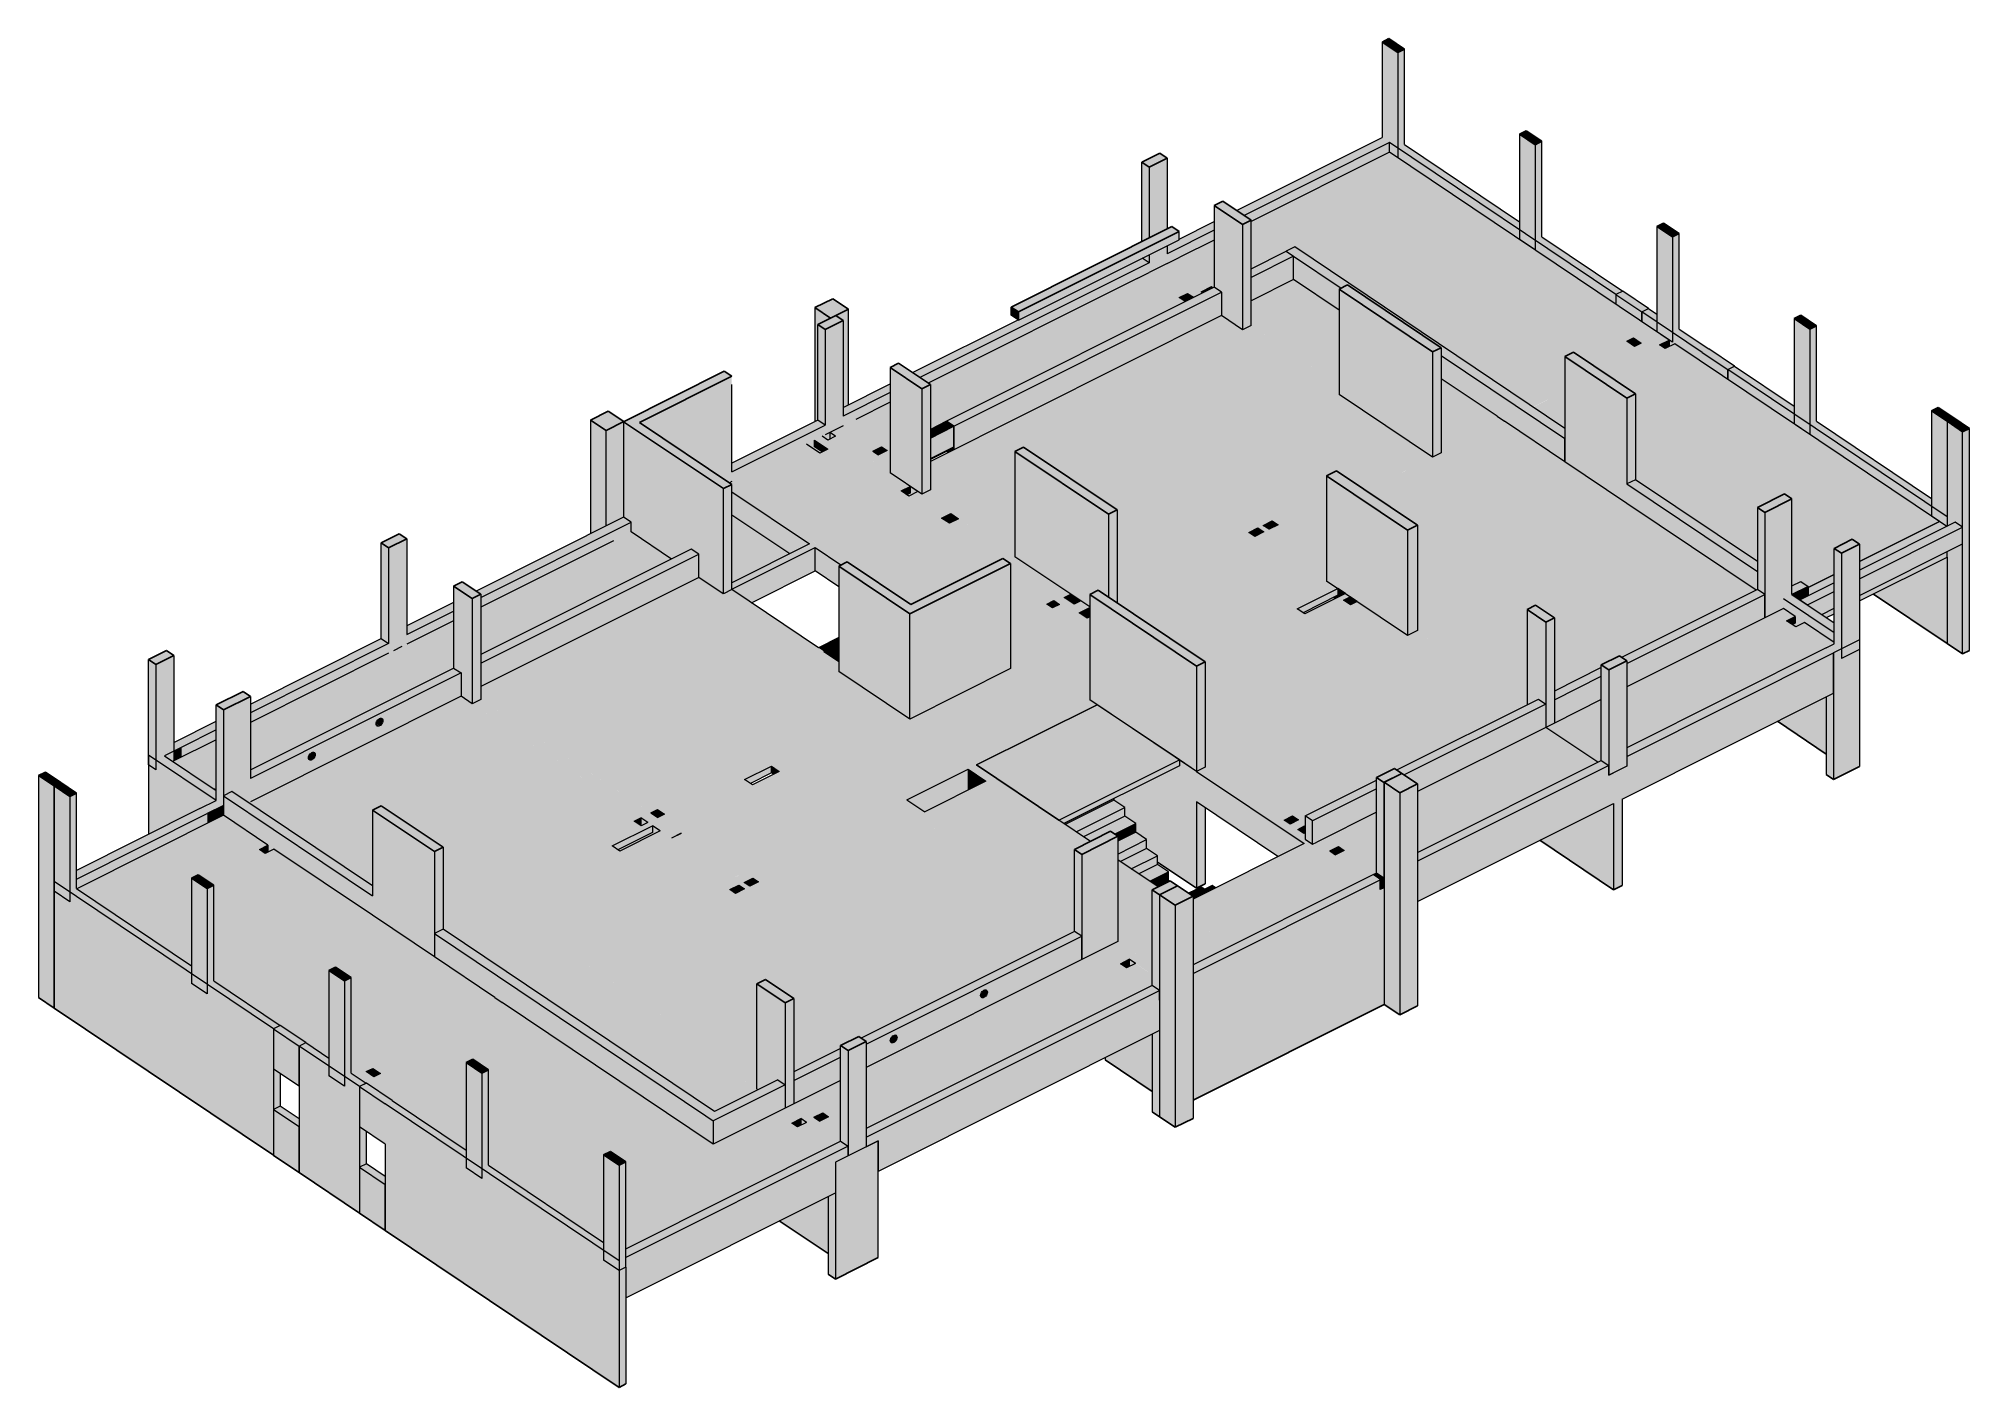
# Model space of a CAD drawing. Header units: centimetres. Extents: x -28 to 30806, y -3196 to 88064.
# Drawn here: x 10772 to 14009, y 69962 to 72223 of the extents above; entities that cross this region are included whole.
import ezdxf

# ---------------------------------------------------------------- set-up
doc = ezdxf.new("R2010")
doc.units = ezdxf.units.CM
for name, color, linetype, lineweight in [('A-FLOR', 7, 'Continuous', 25), ('S-BEAM', 7, 'Continuous', 25), ('S-COLS', 7, 'Continuous', 25), ('S-STRS', 7, 'Continuous', 9)]:
    doc.layers.add(name, color=color, linetype=linetype, lineweight=lineweight)

# ---------------------------------------------------------------- blocks, each defined once
blk = doc.blocks.new('PED_COMPL_ESC_TRIANGULO_BAIXO_R00_2019 - 01-3741892-3D H 001 - VISTA 3D BARR')
at = {"layer": 'S-BEAM', "lineweight": 9, "true_color": 0xbfbfbf}
blk.add_hatch(color=9, dxfattribs=at).paths.add_polyline_path([(15.6, 70905.5), (97.1, 70946.4), (97.1, 70949.2), (13.1, 70907.2), (13.6, 70906.9)], flags=0)
at = {"layer": 'S-BEAM', "lineweight": 9}
for p, q in [((13.1, 70907.2), (97.1, 70949.2)), ((97.1, 70949.2), (97.1, 70946.4))]:
    blk.add_line(p, q, dxfattribs=at)

msp = doc.modelspace()

# ---------------------------------------------------------------- hatches: boundary and pattern name
at = {"layer": 'A-FLOR', "true_color": 0xbfbfbf}
h = msp.add_hatch(color=9, dxfattribs=at)
h.paths.add_polyline_path([(13265.35, 71614.04), (13331.32, 71647.06), (13331.32, 71690.36), (13345.7, 71697.56), (13382.65, 71672.75), (13491.97, 71727.48), (13037.09, 72032.86), (12805.11, 71916.73), (12805.11, 71837.46), (12878.12, 71874.01), (13265.1, 71614.21)], flags=0)
h.paths.add_polyline_path([(13448.01, 71707.39), (13435.26, 71715.94), (13446.24, 71721.44), (13458.98, 71712.88), (13448.7, 71707.73)], flags=0)
h.paths.add_polyline_path([(12720.96, 71798.93), (12738.55, 71807.74), (12741.62, 71805.68), (12743.02, 71806.38), (12743.02, 71885.65), (12656.38, 71842.29), (12715.51, 71802.59)], flags=0)
h = msp.add_hatch(color=9, dxfattribs=at)
h.paths.add_polyline_path([(12199.53, 71512.12), (12199.53, 71613.6), (12112.94, 71570.26), (12170.5, 71531.61), (12185.07, 71538.9), (12194.57, 71532.53), (12180, 71525.23), (12194.57, 71515.45)], flags=0)
h.paths.add_polyline_path([(12267.17, 71568.19), (12709.65, 71789.67), (12642, 71835.09), (12263.61, 71645.68), (12267.17, 71643.28), (12267.17, 71568.86)], flags=0)
h.paths.add_polyline_path([(12694.36, 71782.63), (12684.47, 71789.27), (12698.48, 71796.29), (12708.24, 71789.58), (12698.48, 71784.69)], flags=0)
h = msp.add_hatch(color=9, dxfattribs=at)
h.paths.add_polyline_path([(13123.68, 71543.12), (13217.6, 71590.14), (13123.68, 71653.19), (13123.68, 71552.9)], flags=0)
h.paths.add_polyline_path([(12952.44, 71643.53), (12952.44, 71768.15), (12876.16, 71819.36), (12805.11, 71783.8), (12805.11, 71742.44), (12917.74, 71666.83)], flags=0)
for points in [[(12694.2, 71782.74), (12698.48, 71784.88), (12698.26, 71796.18), (12684.47, 71789.27)], [(12698.63, 71784.77), (12708.21, 71789.75), (12698.48, 71796.03), (12698.48, 71784.88)], [(12724.03, 71796.87), (12738.55, 71804.14), (12738.55, 71807.74), (12720.96, 71798.93), (12722.28, 71798.04)], [(12738.55, 71804.14), (12741.62, 71805.68), (12738.55, 71807.74), (12738.55, 71806.38)], [(13445, 71709.41), (13446.24, 71710.03), (13446.24, 71721.44), (13435.26, 71715.94), (13444.27, 71709.89)], [(13449.25, 71708.01), (13458.9, 71712.93), (13446.24, 71721.44), (13446.44, 71709.89), (13449.24, 71708.01)], [(13499.21, 71703.53), (13506.02, 71706.94), (13506.02, 71718.04), (13489.74, 71709.89), (13497.84, 71704.45)], [(12085.5, 71530.38), (12095.24, 71535.25), (12072.93, 71550.23), (12072.93, 71538.82), (12081.49, 71533.07)], [(12180, 71525.23), (12185.07, 71527.77), (12185.07, 71538.9), (12170.5, 71531.61), (12174.12, 71529.18)], [(12185.07, 71527.77), (12194.57, 71532.53), (12185.07, 71538.9), (12185.07, 71532.53)], [(12267.17, 71517.67), (12294.18, 71531.19), (12294.18, 71532.93), (12267.17, 71519.41)], [(13267.73, 71106.33), (13267.77, 71106.4), (13267.83, 71266.06), (13282.15, 71273.22), (13313.52, 71252.16), (13313.52, 71129.25), (13392.21, 71168.64), (13392.21, 71173.17), (13422.49, 71188.32), (13426.34, 71185.73), (13651.84, 71298.61), (13343.73, 71505.45), (13083.95, 71375.42), (13083.95, 71231.04), (13082.91, 71230.41), (13265.98, 71107.5)], [(12227.83, 71458.53), (12233.23, 71461.23), (12233.23, 71472.64), (12218.09, 71465.06), (12226.37, 71459.51)], [(12295.75, 71412.93), (12301.16, 71415.63), (12301.16, 71427.04), (12286.02, 71419.46), (12293, 71414.78)], [(12811.12, 71388.7), (12816.52, 71391.4), (12816.52, 71402.81), (12801.38, 71395.23)], [(12816.62, 71391.34), (12826.25, 71396.27), (12816.52, 71402.81), (12816.58, 71391.36)], [(12834.98, 71400.64), (12840.36, 71403.34), (12840.36, 71414.74), (12825.25, 71407.18), (12831.76, 71402.81)], [(12840.46, 71403.27), (12850.19, 71408.14), (12840.36, 71414.74), (12840.4, 71403.31)], [(12892.08, 71260.79), (12950.23, 71289.89), (12950.23, 71301.3), (12882.35, 71267.32), (12890.86, 71261.61)], [(12471.98, 71268.81), (12473.95, 71269.8), (12473.95, 71280.96), (12462.45, 71275.21), (12463.4, 71274.57)], [(12473.95, 71269.8), (12483.48, 71274.57), (12473.95, 71280.96), (12473.95, 71274.4)], [(12501.33, 71279.55), (12502.78, 71280.27), (12502.78, 71291.68), (12491.6, 71286.08), (12499.22, 71280.96)], [(12526.39, 71253.85), (12534.33, 71257.83), (12534.33, 71269.23), (12516.66, 71260.39), (12524.5, 71255.12)], [(12969.42, 71275.28), (12970.9, 71276.02), (12970.9, 71287.42), (12959.68, 71281.81), (12963.25, 71279.42)], [(13712.77, 71240.84), (13717.43, 71243.17), (13717.43, 71254.58), (13703.04, 71247.37), (13712.08, 71241.3)], [(11470.78, 70715.74), (11820.39, 70890.75), (11814.26, 70894.86), (11746.38, 70860.88), (11733.39, 70869.6), (11801.27, 70903.58), (11793.59, 70908.73), (11782.38, 70903.12), (11770.45, 70911.13), (11781.67, 70916.74), (11697.18, 70973.47), (11698.31, 70974.03), (11480.09, 71120.54), (11123.78, 70942.18), (11331.53, 70802.71), (11331.53, 70929.84), (11345.91, 70937.04), (11449.83, 70867.28), (11449.83, 70729.81), (11470.31, 70716.06)], [(12482.56, 70912.78), (12684.64, 71013.93), (12546.74, 71106.51), (12344.66, 71005.36), (12474.33, 70918.3)], [(12490.91, 70907.18), (12684.64, 71004.15), (12684.64, 71013.93), (12482.56, 70912.78)], [(11965.31, 70974.28), (12000.71, 70992), (12000.71, 71003.4), (11955.57, 70980.81), (11964.49, 70974.83)], [(12004.1, 70989.72), (12013.83, 70994.59), (12000.71, 71003.4), (12000.71, 70992), (12002.56, 70990.75)], [(11065.68, 70964.89), (11065.68, 70965.67), (11065.02, 70965.34)], [(11069.17, 70962.55), (11069.17, 70963.33), (11065.68, 70965.67), (11065.68, 70964.89)], [(11295.96, 70494.96), (11536.75, 70615.5), (11166.11, 70864.32), (11151.73, 70857.12), (11141.95, 70863.69), (11156.33, 70870.89), (11081.59, 70921.06), (10835.51, 70797.89), (11028.15, 70668.56), (11028.15, 70815.53), (11039.5, 70821.21), (11065.64, 70803.66), (11065.64, 70643.39), (11258.46, 70513.94), (11258.46, 70660.91), (11269.81, 70666.59), (11295.96, 70649.04), (11295.96, 70496.83)], [(11780.19, 70904.59), (11781.67, 70905.33), (11781.67, 70916.74), (11770.45, 70911.13), (11776, 70907.4)], [(11808.05, 70918.54), (11809.53, 70919.28), (11809.53, 70930.69), (11798.32, 70925.08), (11801.89, 70922.68)], [(11811.72, 70917.81), (11821.45, 70922.68), (11809.53, 70930.69), (11809.53, 70919.28), (11811.13, 70918.2)], [(12869.89, 70906.42), (12874.15, 70908.56), (12874.15, 70919.96), (12860.15, 70912.96)], [(12874.49, 70908.33), (12884.23, 70913.2), (12874.15, 70919.96), (12874.15, 70908.56)], [(11743.13, 70863.06), (11801.27, 70892.17), (11801.27, 70903.58), (11733.39, 70869.6), (11741, 70864.49)], [(12893.07, 70890.85), (12894.69, 70891.66), (12894.69, 70903.07), (12883.34, 70897.39), (12884.95, 70896.31)], [(12895.03, 70891.43), (12895.42, 70891.63), (12895.42, 70902.58), (12894.69, 70903.07), (12894.69, 70891.66)], [(11151.68, 70857.16), (11156.33, 70859.48), (11156.33, 70870.89), (11141.95, 70863.69)], [(12785.68, 70709.28), (12987.76, 70810.44), (12906.16, 70865.21), (12707.56, 70765.8), (12707.56, 70761.72), (12715.51, 70756.39)], [(12946.49, 70855), (12951.32, 70857.41), (12951.32, 70868.82), (12936.75, 70861.53)], [(12951.5, 70857.3), (12961.23, 70862.17), (12951.32, 70868.82), (12951.32, 70857.41)], [(11964.22, 70801.94), (11969.67, 70804.67), (11969.67, 70815.73), (11954.78, 70808.28), (11963.4, 70802.5)], [(11969.67, 70804.67), (11979.11, 70809.39), (11969.67, 70815.63), (11969.67, 70805.44)], [(11940.38, 70790.01), (11945.89, 70792.77), (11945.89, 70803.83), (11930.94, 70796.35), (11939.29, 70790.74)], [(11945.89, 70792.77), (11955.33, 70797.49), (11945.89, 70803.83), (11945.89, 70793.96)], [(11905.03, 70424.22), (11977.99, 70460.74), (11669.89, 70667.59), (11596.92, 70631.06), (11903.06, 70425.53)], [(12595.66, 70665.64), (12600.68, 70668.15), (12600.68, 70679.56), (12585.92, 70672.17), (12593.85, 70666.85)], [(11330.82, 70484.54), (11332.25, 70485.26), (11332.25, 70496.66), (11321.24, 70490.97)], [(11335.42, 70483.13), (11345.16, 70488), (11332.25, 70496.66), (11332.25, 70485.26), (11333.99, 70484.09)], [(12044.44, 70398.39), (12050.17, 70401.26), (12050.17, 70412.29), (12035.03, 70404.71), (12043.46, 70399.05)], [(12081.56, 70408.07), (12086.77, 70410.68), (12086.77, 70422.09), (12071.82, 70414.6), (12075.27, 70412.29)], [(12086.78, 70410.67), (12096.5, 70415.55), (12086.77, 70422.09), (12086.77, 70410.68)]]:
    msp.add_hatch(color=9, dxfattribs=at).paths.add_polyline_path(points, flags=0)
h = msp.add_hatch(color=9, dxfattribs=at)
h.paths.add_polyline_path([(12585.66, 71273.81), (12931.69, 71447.02), (12931.69, 71490.32), (12948.34, 71498.66), (12985.29, 71473.85), (13096.88, 71529.71), (12755.44, 71758.93), (12267.17, 71514.52), (12267.17, 71466.71), (12408.99, 71371.5), (12408.99, 71531.22), (12423.37, 71538.42), (12580.23, 71433.11), (12580.23, 71277.46), (12585.55, 71273.89)], flags=0)
h.paths.add_polyline_path([(12811.22, 71388.63), (12801.38, 71395.23), (12816.52, 71402.81), (12826.35, 71396.21), (12823.79, 71394.93)], flags=0)
h.paths.add_polyline_path([(12835.08, 71400.58), (12825.25, 71407.18), (12840.36, 71414.74), (12850.19, 71408.14)], flags=0)
h = msp.add_hatch(color=9, dxfattribs=at)
h.paths.add_polyline_path([(13739.07, 71303.16), (13782.76, 71325.03), (13782.76, 71368.66), (13813.03, 71383.82), (13825.45, 71375.48), (13825.45, 71346.4), (13959.59, 71413.54), (13515.5, 71711.68), (13499.21, 71703.53), (13489.74, 71709.89), (13506.02, 71718.04), (13504.39, 71719.14), (13395.07, 71664.42), (13449.61, 71627.8), (13449.61, 71483.82), (13654.18, 71346.48), (13654.18, 71437.24), (13699.6, 71459.97), (13712.01, 71451.64), (13712.08, 71305.95), (13726.65, 71313.24), (13739.07, 71304.9)], flags=0)
h.paths.add_polyline_path([(13331.32, 71569.76), (13331.32, 71632.51), (13277.99, 71605.55), (13330.37, 71570.39)], flags=0)
h = msp.add_hatch(color=9, dxfattribs=at)
h.paths.add_polyline_path([(11584.5, 70639.4), (12534.33, 71114.85), (12534.33, 71253.72), (12529.89, 71251.5), (12516.66, 71260.39), (12534.33, 71269.23), (12534.33, 71270.5), (12519.28, 71280.6), (12508.1, 71275.01), (12491.6, 71286.08), (12502.78, 71291.68), (12314.23, 71418.26), (12299.09, 71410.69), (12286.02, 71419.46), (12301.16, 71427.04), (12246.3, 71463.87), (12231.17, 71456.29), (12218.09, 71465.06), (12233.23, 71472.64), (12108.1, 71556.65), (12095.15, 71550.23), (12085.66, 71556.6), (12072.93, 71550.23), (12095.24, 71535.25), (12081.49, 71528.37), (12059.18, 71543.35), (11933.93, 71480.65), (12238.14, 71276.43), (12388.81, 71351.85), (12401.22, 71343.51), (12401.22, 71166.94), (11483.2, 70707.41), (11580.48, 70642.1)], flags=0)
h.paths.add_polyline_path([(12699.38, 71197.47), (12931.69, 71313.75), (12931.69, 71432.47), (12598.08, 71265.47), (12694.16, 71200.97)], flags=0)
h.paths.add_polyline_path([(12471.98, 71268.81), (12462.45, 71275.21), (12473.95, 71280.96), (12483.48, 71274.57), (12473.95, 71269.8)], flags=0)
h.paths.add_polyline_path([(13083.95, 71389.97), (13331.32, 71513.79), (13230.02, 71581.8), (12997.71, 71465.51), (13083.95, 71407.61)], flags=0)
h = msp.add_hatch(color=9, dxfattribs=at)
h.paths.add_polyline_path([(11448.68, 71158.48), (11467.61, 71167.99), (11467.61, 71247.23), (11381.03, 71203.89), (11446.93, 71159.65)], flags=0)
h.paths.add_polyline_path([(11513.36, 71190.85), (11832.79, 71350.75), (11765.15, 71396.17), (11513.36, 71270.13), (11513.36, 71207.87)], flags=0)
h = msp.add_hatch(color=9, dxfattribs=at)
h.paths.add_polyline_path([(11837.04, 70899.08), (12220.02, 71090.79), (11878.59, 71320.01), (11513.36, 71137.19), (11513.36, 71115.06), (11712.7, 70981.24), (11713.83, 70981.8), (11798.32, 70925.08), (11809.53, 70930.69), (11821.45, 70922.68), (11810.25, 70917.07), (11832.81, 70901.92)], flags=0)
h.paths.add_polyline_path([(11968.7, 70972), (11955.57, 70980.81), (12000.71, 71003.4), (12013.83, 70994.59), (11988.28, 70981.8)], flags=0)
h = msp.add_hatch(color=9, dxfattribs=at)
h.paths.add_polyline_path([(12895.42, 70889.28), (12895.42, 70891.63), (12893.75, 70890.4), (12894.69, 70889.77)], flags=0)
h.paths.add_polyline_path([(12883.34, 70897.39), (12894.69, 70903.07), (12895.42, 70902.58), (12895.42, 70919.97), (13015.09, 70979.87), (13015.13, 70984.42), (13045.44, 70999.55), (13049.27, 70996.98), (13253.35, 71099.13), (13068.43, 71223.28), (13067.3, 71222.71), (12982.83, 71279.42), (12971.61, 71273.8), (12959.68, 71281.81), (12970.9, 71287.42), (12963.06, 71292.69), (12895.17, 71258.71), (12882.35, 71267.32), (12950.23, 71301.3), (12944.1, 71305.41), (12711.79, 71189.13), (12727.78, 71178.4), (12727.78, 71001.82), (12860.15, 70912.96), (12874.15, 70919.96), (12884.23, 70913.2), (12870.23, 70906.19), (12877.15, 70901.55)], flags=0)
h = msp.add_hatch(color=9, dxfattribs=at)
h.paths.add_polyline_path([(13392.21, 71022.76), (13392.21, 71114.98), (13313.52, 71075.59), (13392.21, 71022.76)], flags=0)
h.paths.add_polyline_path([(13434.9, 71034.26), (13782.76, 71208.39), (13782.76, 71210.72), (13733.09, 71244.06), (13718.7, 71236.86), (13703.04, 71247.37), (13717.43, 71254.58), (13697.63, 71267.86), (13434.9, 71136.35), (13434.9, 71092.57)], flags=0)
h = msp.add_hatch(color=9, dxfattribs=at)
h.paths.add_polyline_path([(11069.17, 70963.33), (11069.17, 71047.79), (10996.44, 71011.38), (11065.02, 70965.34), (11065.68, 70965.67)], flags=0)
h.paths.add_polyline_path([(11127, 70997.46), (11434.3, 71151.28), (11366.65, 71196.69), (11127, 71076.73), (11127, 71008)], flags=0)
h = msp.add_hatch(color=9, dxfattribs=at)
h.paths.add_polyline_path([(13002.14, 70817.64), (13015.09, 70824.12), (13015.09, 70926.21), (12915.02, 70876.12), (12936.75, 70861.53), (12951.32, 70868.82), (12961.23, 70862.17), (12946.67, 70854.88), (13001.66, 70817.95)], flags=0)
h.paths.add_polyline_path([(13084.12, 70858.67), (13386.25, 71009.91), (13299.14, 71068.39), (13084.12, 70960.76), (13084.12, 70860.44)], flags=0)
h.paths.add_polyline_path([(13299.14, 71068.39), (13299.14, 71068.39), (13267.83, 71050.43)], flags=0)
h = msp.add_hatch(color=9, dxfattribs=at)
h.paths.add_polyline_path([(12581.61, 70717.3), (12638.88, 70745.97), (12638.88, 70790.98), (12581.61, 70829.43), (12581.61, 70733.66)], flags=0)
h.paths.add_polyline_path([(12508.64, 70758.21), (12508.64, 70863.82), (12521.06, 70870.08), (12372.76, 70969.64), (12270.19, 70918.29), (12498.96, 70764.71)], flags=0)
h = msp.add_hatch(color=9, dxfattribs=at)
h.paths.add_polyline_path([(11976.08, 70478.88), (11976.08, 70638.6), (11990.46, 70645.8), (12038.17, 70613.77), (12038.17, 70490.86), (12116.69, 70530.17), (12116.69, 70534.69), (12147.1, 70549.76), (12150.83, 70547.25), (12508.64, 70726.36), (12508.64, 70741.36), (12213.33, 70939.61), (11684.27, 70674.79), (11957.56, 70491.31)], flags=0)
h.paths.add_polyline_path([(11940.38, 70790.01), (11930.94, 70796.35), (11945.89, 70803.83), (11955.33, 70797.49)], flags=0)
h.paths.add_polyline_path([(11964.22, 70801.94), (11954.78, 70808.28), (11969.76, 70815.67), (11979.11, 70809.39), (11971.21, 70805.44)], flags=0)
h = msp.add_hatch(color=9, dxfattribs=at)
h.paths.add_polyline_path([(12707.56, 70670.18), (12771.29, 70702.08), (12707.56, 70744.87), (12707.56, 70712.73)], flags=0)
h.paths.add_polyline_path([(12638.88, 70670.77), (12638.88, 70731.42), (12587.13, 70705.52), (12607.24, 70692.02)], flags=0)
h = msp.add_hatch(color=9, dxfattribs=at)
h.paths.add_polyline_path([(12116.69, 70384.48), (12116.69, 70476.5), (12038.17, 70437.2), (12071.82, 70414.6), (12086.77, 70422.09), (12096.51, 70415.54), (12081.56, 70408.06), (12096.51, 70398.03)], flags=0)
h.paths.add_polyline_path([(12159.38, 70395.78), (12638.88, 70635.8), (12638.88, 70653.92), (12610.66, 70672.59), (12596.13, 70665.32), (12585.92, 70672.17), (12600.68, 70679.56), (12567.23, 70702.02), (12159.38, 70497.87), (12159.38, 70425.79)], flags=0)
h = msp.add_hatch(color=9, dxfattribs=at)
h.paths.add_polyline_path([(11756.58, 70194.16), (12110.9, 70371.51), (12059.58, 70405.97), (12044.44, 70398.39), (12035.03, 70404.71), (12050.17, 70412.29), (12023.79, 70430), (11903.06, 70369.57), (11549.16, 70607.16), (11303.09, 70483.98), (11488.77, 70359.32), (11488.77, 70506.29), (11500.13, 70511.97), (11526.27, 70494.42), (11526.27, 70334.15), (11719.09, 70204.7), (11719.09, 70351.67), (11730.44, 70357.35), (11756.58, 70339.8), (11756.58, 70231.18)], flags=0)
h.paths.add_polyline_path([(11333.99, 70482.41), (11321.24, 70491.15), (11332.25, 70496.66), (11345.16, 70488)], flags=0)
at = {"layer": 'S-BEAM', "true_color": 0xbfbfbf}
h = msp.add_hatch(color=9, dxfattribs=at)
h.paths.add_polyline_path([(12664.33, 71862.56), (12743.02, 71901.95), (12743.02, 71916.5), (12684.29, 71887.1), (12684.29, 71886.28), (12664.33, 71876.29)], flags=0)
h.paths.add_polyline_path([(12793.15, 71927.04), (13037.09, 72049.15), (13024.68, 72057.49), (12780.73, 71935.38), (12790.73, 71928.66)], flags=0)
h = msp.add_hatch(color=9, dxfattribs=at)
h.paths.add_polyline_path([(12664.33, 71846.26), (12743.02, 71885.65), (12743.02, 71901.95), (12664.33, 71862.56), (12664.33, 71853.1)], flags=0)
h.paths.add_polyline_path([(12805.11, 71916.73), (13037.09, 72032.86), (13037.09, 72049.15), (12793.15, 71927.04), (12805.11, 71919.01)], flags=0)
at = {"layer": 'S-BEAM', "lineweight": 9, "true_color": 0x80ff00}
msp.add_hatch(color=70, dxfattribs=at).paths.add_polyline_path([(12414.84, 71765.01), (12684.29, 71899.89), (12671.87, 71908.23), (12402.42, 71773.35), (12411.48, 71767.27)], flags=0)
at = {"layer": 'S-BEAM', "true_color": 0xbfbfbf}
for points in [[(12414.84, 71751.4), (12684.29, 71886.28), (12684.29, 71899.89), (12414.84, 71765.01), (12414.84, 71752.23)], [(12805.11, 71822.91), (12876.16, 71858.47), (12863.74, 71866.81), (12805.11, 71837.46), (12805.11, 71834.9)], [(12805.11, 71783.8), (12876.16, 71819.36), (12876.16, 71858.47), (12805.11, 71822.91), (12805.11, 71798.35)], [(13331.32, 71552.9), (13331.32, 71569.76), (12878.12, 71874.01), (12863.74, 71866.81), (12955.87, 71804.96), (12966.82, 71810.45), (13123.68, 71705.14), (13123.68, 71692.3), (13320.59, 71560.1)], [(12306.6, 71573.37), (12755.44, 71798.04), (12743.02, 71806.38), (12294.18, 71581.71)], [(12306.6, 71534.26), (12755.44, 71758.93), (12755.44, 71798.04), (12306.6, 71573.37), (12306.6, 71537.72)], [(13459.96, 71765.26), (13471.31, 71770.95), (13428.13, 71799.86), (13416.84, 71794.21), (13451.49, 71770.95)], [(12414.84, 71751.4), (12414.84, 71765.01), (12402.42, 71773.35), (12402.42, 71759.74), (12414.14, 71751.88)], [(12952.44, 71626.67), (12952.44, 71643.53), (12805.11, 71742.44), (12790.73, 71735.24), (12941.72, 71633.87)], [(13604.36, 71668.32), (13615.71, 71674), (13572.6, 71702.95), (13561.25, 71697.26), (13572.6, 71689.64)], [(13604.36, 71652.02), (13604.36, 71668.32), (13561.25, 71697.26), (13561.25, 71680.97), (13582.31, 71666.83)], [(13123.68, 71528.57), (13230.02, 71581.8), (13217.6, 71590.14), (13123.68, 71543.12), (13123.68, 71536.91)], [(11933.93, 71496.95), (12090.61, 71575.38), (12078.19, 71583.71), (11933.93, 71511.5), (11933.93, 71500.78)], [(11933.93, 71480.65), (12090.61, 71559.15), (12090.61, 71575.38), (11933.93, 71496.95)], [(12267.17, 71553.64), (12306.6, 71573.37), (12294.18, 71581.71), (12267.17, 71568.19)], [(12267.17, 71519.41), (12306.6, 71539.15), (12306.6, 71573.37), (12267.17, 71553.64), (12267.17, 71521.51)], [(12296.87, 71529.39), (12306.6, 71534.26), (12306.6, 71539.15), (12294.18, 71532.93), (12294.18, 71531.19)], [(13083.95, 71375.42), (13343.73, 71505.45), (13331.32, 71513.79), (13083.95, 71389.97), (13083.95, 71379.7)], [(12234.4, 71274.56), (12238.14, 71276.43), (11933.93, 71480.65), (11930.2, 71478.78), (11934.42, 71475.95), (11934.42, 71463.47), (12064.64, 71376.05), (12071.83, 71379.65), (12080.98, 71373.51), (12073.79, 71369.91), (12117.23, 71340.75), (12127.87, 71346.08), (12232.44, 71275.88)], [(12031.27, 71359.34), (12064.64, 71376.05), (11934.42, 71463.47), (11934.42, 71424.36), (12015.53, 71369.91)], [(12408.99, 71354.64), (12408.99, 71371.5), (12267.17, 71466.71), (12252.79, 71459.51), (12401.22, 71359.86)], [(13654.18, 71329.63), (13654.18, 71346.48), (13449.61, 71483.82), (13435.23, 71476.62), (13628.4, 71346.94)], [(13651.84, 71298.61), (13654.18, 71299.78), (13654.18, 71329.63), (13435.23, 71476.62), (13435.23, 71444.03), (13650.1, 71299.78)], [(12299.09, 71410.69), (12314.23, 71418.26), (12301.16, 71427.04), (12301.16, 71415.63), (12295.75, 71412.93)], [(11513.36, 71176.3), (11878.59, 71359.12), (11866.17, 71367.46), (11513.36, 71190.85)], [(11934.42, 71300.14), (12080.98, 71373.51), (12071.61, 71379.54), (11934.42, 71310.87), (11934.42, 71300.2)], [(11967.14, 71277.41), (12073.79, 71330.79), (12073.79, 71369.91), (11934.42, 71299.82), (11934.42, 71299.38), (11960.72, 71281.72)], [(12113.49, 71304.14), (12113.49, 71338.88), (12117.23, 71340.75), (12073.79, 71369.91), (12073.79, 71330.79), (12098.55, 71314.17)], [(11513.36, 71137.19), (11878.59, 71320.01), (11878.59, 71359.12), (11513.36, 71176.3), (11513.36, 71140.34)], [(12065.13, 71194.77), (12079.51, 71201.97), (11934.42, 71299.38), (11920.04, 71292.18), (12063.56, 71195.83)], [(12711.79, 71189.13), (12944.1, 71305.41), (12931.69, 71313.75), (12699.38, 71197.47), (12709.11, 71190.93)], [(12895.17, 71258.71), (12944.1, 71283.2), (12944.1, 71286.83), (12892.08, 71260.79)], [(12088.66, 71195.83), (12113.49, 71208.26), (12113.49, 71218.98), (12079.51, 71201.97)], [(12113.49, 71179.16), (12113.49, 71208.26), (12088.66, 71195.83), (12090.23, 71194.77)], [(13253.35, 71099.13), (13267.73, 71106.33), (13082.81, 71230.47), (13068.43, 71223.28), (13228.46, 71115.84)], [(13434.9, 71019.71), (13781.74, 71193.32), (13769.32, 71201.66), (13434.9, 71034.26), (13434.9, 71021.19)], [(11127, 70982.91), (11480.09, 71159.65), (11467.67, 71167.99), (11127, 70997.46)], [(13426.96, 70948.1), (13781.74, 71125.69), (13781.74, 71193.32), (13434.9, 71019.71), (13434.9, 71003.41), (13426.96, 70999.43), (13426.96, 70949.01)], [(11698.32, 70974.03), (11712.69, 70981.23), (11513.36, 71115.06), (11498.98, 71107.86), (11697.18, 70974.8)], [(12227.71, 70946.81), (12546.74, 71106.51), (12534.33, 71114.85), (12215.29, 70955.15), (12227.61, 70946.88)], [(11340.66, 71070.3), (11342.02, 71070.38), (11343.49, 71070.9), (11337.87, 71074.62), (11338, 71072.79), (11338.48, 71071.7), (11339.24, 71070.9), (11339.48, 71070.69), (11340.43, 71070.38)], [(11343.49, 71070.9), (11344.96, 71071.85), (11347.51, 71074.7), (11348.98, 71078.18), (11349.17, 71079.86), (11348.98, 71081.34), (11347.75, 71083.13), (11346.9, 71083.54), (11345.49, 71083.68), (11344.02, 71083.32), (11342.53, 71082.51), (11341.11, 71081.32), (11339.48, 71079.33), (11338.01, 71075.85), (11338.01, 71074.59), (11342.93, 71071.29)], [(11849.46, 70890.74), (12232.44, 71082.45), (12220.02, 71090.79), (11837.04, 70899.08), (11849.28, 70890.86)], [(11227.12, 71013.47), (11228.49, 71013.55), (11229.78, 71014.19), (11224.34, 71017.85), (11224.47, 71015.96), (11224.95, 71014.87), (11225.7, 71014.07), (11225.95, 71013.86), (11226.89, 71013.55)], [(11229.96, 71014.07), (11231.98, 71015.54), (11233.98, 71017.87), (11235.45, 71021.35), (11235.64, 71023.03), (11235.45, 71024.51), (11234.22, 71026.3), (11233.37, 71026.71), (11231.96, 71026.85), (11230.49, 71026.49), (11229, 71025.68), (11227.58, 71024.49), (11225.95, 71022.5), (11224.48, 71019.02), (11224.48, 71017.76), (11229.78, 71014.19)], [(13084.12, 70844.12), (13404.63, 71004.55), (13392.21, 71012.89), (13084.12, 70858.67)], [(12257.77, 70926.63), (12330.28, 70962.93), (12330.28, 70998.16), (12227.71, 70946.81), (12238.43, 70939.61)], [(12270.19, 70918.29), (12372.76, 70969.64), (12360.35, 70977.97), (12257.77, 70926.63)], [(12330.28, 70962.93), (12360.35, 70977.97), (12330.28, 70998.16), (12330.28, 70969.64)], [(12893.75, 70873.55), (12900.83, 70877.22), (12895.42, 70880.86), (12895.42, 70889.28), (12727.78, 71001.82), (12713.4, 70994.63), (12888.27, 70877.22)], [(12849.94, 70851.62), (12893.75, 70873.55), (12713.4, 70994.63), (12713.4, 70943.29), (12846.69, 70853.81)], [(13084.12, 70776.49), (13412.57, 70940.9), (13412.57, 70992.24), (13404.63, 70988.26), (13404.63, 71004.55), (13084.12, 70844.12), (13084.12, 70780.39)], [(11331.53, 70785.86), (11331.53, 70802.71), (11095.97, 70960.86), (11081.59, 70953.66), (11323.99, 70790.93)], [(11331.53, 70753.27), (11331.53, 70785.86), (11081.59, 70953.66), (11081.59, 70921.06), (11156.33, 70870.89), (11156.33, 70859.48), (11166.11, 70864.32), (11320.81, 70760.47)], [(11684.27, 70674.79), (12213.33, 70939.61), (12200.91, 70947.95), (11671.85, 70683.12)], [(10835.33, 70814.09), (11054.53, 70923.82), (11042.12, 70932.15), (10835.33, 70828.64), (10835.33, 70815.56)], [(10835.51, 70797.89), (11054.53, 70907.52), (11054.53, 70923.82), (10835.33, 70814.09), (10835.33, 70798.01)], [(12907.83, 70872.52), (12907.59, 70911.8), (12895.42, 70919.96), (12895.58, 70880.75), (12907.05, 70873.05)], [(11483.2, 70707.41), (11832.81, 70882.41), (11820.39, 70890.75), (11470.78, 70715.74)], [(12508.64, 70741.36), (12508.64, 70758.21), (12372.14, 70849.85), (12357.76, 70842.65), (12498.96, 70747.86)], [(12707.56, 70655.63), (13021.27, 70812.66), (13008.85, 70821), (12707.56, 70670.18), (12707.56, 70661.88)], [(12707.56, 70639.33), (13021.27, 70796.36), (13021.27, 70812.66), (12707.56, 70655.63)], [(13021.27, 70812.66), (13027.51, 70815.78), (13015.09, 70824.12), (13008.85, 70821), (13018.32, 70814.64)], [(13021.27, 70796.36), (13027.51, 70799.49), (13027.51, 70815.78), (13021.27, 70812.66), (13021.27, 70796.89)], [(12771.29, 70702.08), (12785.68, 70709.28), (12707.56, 70761.72), (12707.56, 70744.87), (12755.44, 70712.73)], [(11890.65, 70417.02), (11905.03, 70424.22), (11449.83, 70729.81), (11435.45, 70722.62), (11784.92, 70488)], [(11890.65, 70377.9), (11890.65, 70417.02), (11435.45, 70722.62), (11435.45, 70683.5), (11844.81, 70408.68)], [(12159.38, 70381.23), (12651.3, 70627.46), (12638.88, 70635.8), (12159.38, 70395.78)], [(12179.8, 70323.82), (12651.35, 70559.86), (12651.3, 70627.46), (12159.38, 70381.23), (12159.38, 70364.93), (12179.8, 70375.15), (12179.8, 70339.16)], [(12354.19, 70614.94), (12355.56, 70615.02), (12357.03, 70615.55), (12351.41, 70619.32), (12351.53, 70617.43), (12352.02, 70616.34), (12352.77, 70615.55), (12353.01, 70615.33), (12353.96, 70615.02)], [(12357.03, 70615.55), (12358.5, 70616.49), (12361.04, 70619.35), (12362.51, 70622.82), (12362.54, 70625.78), (12362.51, 70625.99), (12361.28, 70627.77), (12360.44, 70628.18), (12359.02, 70628.32), (12357.55, 70627.96), (12356.06, 70627.15), (12354.65, 70625.96), (12353.01, 70623.97), (12351.54, 70620.49), (12351.54, 70619.23), (12355.62, 70616.49)], [(11208.59, 70534.11), (11219.95, 70539.8), (11176.83, 70568.66), (11165.55, 70563.01), (11200.13, 70539.8)], [(11208.59, 70466.48), (11208.59, 70534.11), (11165.55, 70563.01), (11165.55, 70495.38), (11207.53, 70467.2)], [(11976.08, 70462.03), (11976.08, 70478.88), (11828.7, 70577.82), (11814.32, 70570.62), (11965.53, 70469.11)], [(12205.65, 70539.77), (12207.12, 70540.72), (12209.66, 70543.57), (12211.13, 70547.05), (12211.33, 70548.73), (12211.13, 70550.21), (12209.91, 70552), (12209.06, 70552.41), (12207.65, 70552.55), (12206.18, 70552.18), (12204.69, 70551.38), (12203.27, 70550.19), (12201.64, 70548.2), (12200.17, 70544.72), (12200.17, 70543.45), (12204.25, 70540.72)], [(12202.81, 70539.17), (12204.18, 70539.25), (12205.65, 70539.77), (12200.03, 70543.55), (12200.15, 70541.66), (12200.64, 70540.56), (12201.39, 70539.77), (12201.64, 70539.55), (12202.58, 70539.25)], [(11353.06, 70437.12), (11364.42, 70442.81), (11321.24, 70471.72), (11309.95, 70466.07), (11345.16, 70442.43)], [(11353.06, 70369.49), (11353.06, 70437.12), (11309.95, 70466.07), (11309.95, 70398.44), (11352.95, 70369.57)], [(11333.99, 70482.41), (11335.42, 70483.13), (11332.25, 70485.26), (11330.82, 70484.54), (11332.25, 70483.58)], [(11903.06, 70408.68), (12023.61, 70469.23), (12011.37, 70477.45), (11890.65, 70417.02)], [(11903.06, 70369.57), (12023.79, 70430), (12023.79, 70469.11), (11903.06, 70408.68), (11903.06, 70373.7)], [(11208.59, 70398.85), (11208.59, 70412.15), (11176.83, 70433.4), (11165.55, 70427.75), (11176.83, 70420.17)], [(11208.59, 70321.85), (11208.59, 70398.85), (11165.55, 70427.75), (11165.55, 70350.75), (11173.85, 70345.18)], [(11903.06, 70369.57), (11903.06, 70408.68), (11890.65, 70417.02), (11890.65, 70377.9), (11896.92, 70373.7)], [(11756.52, 70111.94), (12107.89, 70287.83), (12107.89, 70339.16), (12129.11, 70349.78), (12129.11, 70366.08), (11756.58, 70179.6), (11756.52, 70157.55)], [(11756.58, 70179.6), (12129.11, 70366.08), (12116.69, 70374.41), (11756.58, 70194.16), (11756.58, 70187.15)], [(11353.06, 70301.86), (11353.06, 70315.16), (11321.24, 70336.45), (11309.95, 70330.8), (11345.16, 70307.17)], [(11353.06, 70224.86), (11353.06, 70301.86), (11309.95, 70330.8), (11309.95, 70253.81), (11343.65, 70231.18)]]:
    msp.add_hatch(color=9, dxfattribs=at).paths.add_polyline_path(points, flags=0)
h = msp.add_hatch(color=9, dxfattribs=at)
h.paths.add_polyline_path([(12120.88, 71590.53), (12199.53, 71629.9), (12199.53, 71644.45), (12120.88, 71605.08), (12120.88, 71595.04)], flags=0)
h.paths.add_polyline_path([(12249.7, 71655.01), (12634.06, 71847.41), (12622.34, 71855.27), (12414.84, 71751.4), (12414.14, 71751.88), (12237.28, 71663.35)], flags=0)
h = msp.add_hatch(color=9, dxfattribs=at)
h.paths.add_polyline_path([(12120.88, 71574.23), (12199.53, 71613.6), (12199.53, 71629.9), (12120.88, 71590.53), (12120.88, 71576.56)], flags=0)
h.paths.add_polyline_path([(12263.61, 71645.68), (12634.06, 71831.11), (12634.06, 71847.41), (12249.7, 71655.01), (12260.27, 71647.92)], flags=0)
h = msp.add_hatch(color=9, dxfattribs=at)
h.paths.add_polyline_path([(13331.32, 71513.79), (13331.32, 71552.9), (13123.68, 71692.3), (13123.68, 71653.19), (13320.59, 71520.99)], flags=0)
h.paths.add_polyline_path([(12952.44, 71768.15), (12952.44, 71803.25), (12955.87, 71804.96), (12876.16, 71858.47), (12876.16, 71819.36), (12922.49, 71788.26)], flags=0)
h = msp.add_hatch(color=9, dxfattribs=at)
h.paths.add_polyline_path([(13448.01, 71707.39), (13449.24, 71708.01), (13445.97, 71709.89), (13445, 71709.41), (13447.49, 71707.73)], flags=0)
h.paths.add_polyline_path([(13459.96, 71748.97), (13459.96, 71765.26), (13416.84, 71794.21), (13416.84, 71777.91), (13446.24, 71758.18)], flags=0)
h = msp.add_hatch(color=9, dxfattribs=at)
h.paths.add_polyline_path([(13277.77, 71605.7), (13331.32, 71632.51), (13331.32, 71647.06), (13265.35, 71614.04)], flags=0)
h.paths.add_polyline_path([(13395.07, 71664.42), (13504.39, 71719.14), (13491.97, 71727.48), (13382.65, 71672.75), (13391.48, 71666.83)], flags=0)
h = msp.add_hatch(color=9, dxfattribs=at)
h.paths.add_polyline_path([(12598.08, 71265.47), (12931.69, 71432.47), (12931.69, 71447.02), (12585.66, 71273.81)], flags=0)
h.paths.add_polyline_path([(12997.71, 71465.51), (13109.29, 71521.37), (13096.88, 71529.71), (12985.29, 71473.85)], flags=0)
h = msp.add_hatch(color=9, dxfattribs=at)
h.paths.add_polyline_path([(11388.98, 71224.17), (11467.61, 71263.52), (11467.61, 71278.08), (11388.98, 71238.72), (11388.98, 71236.13)], flags=0)
h.paths.add_polyline_path([(11513.36, 71286.43), (11765.15, 71412.46), (11752.73, 71420.8), (11505.38, 71296.98), (11513.36, 71291.63)], flags=0)
h = msp.add_hatch(color=9, dxfattribs=at)
h.paths.add_polyline_path([(11388.98, 71207.87), (11467.61, 71247.23), (11467.61, 71263.52), (11388.98, 71224.17), (11388.98, 71209.01)], flags=0)
h.paths.add_polyline_path([(11513.36, 71270.13), (11765.15, 71396.17), (11765.15, 71412.46), (11513.36, 71286.43), (11513.36, 71280.58)], flags=0)
h = msp.add_hatch(color=9, dxfattribs=at)
h.paths.add_polyline_path([(13738.16, 71273.81), (13782.76, 71296.13), (13782.76, 71310.69), (13725.74, 71282.15), (13726.53, 71281.62)], flags=0)
h.paths.add_polyline_path([(13825.45, 71317.51), (13998.15, 71403.95), (13985.73, 71412.29), (13825.45, 71332.06), (13825.45, 71326.79)], flags=0)
h = msp.add_hatch(color=9, dxfattribs=at)
h.paths.add_polyline_path([(13761.8, 71257.94), (13782.76, 71268.43), (13782.76, 71296.13), (13738.16, 71273.81)], flags=0)
h.paths.add_polyline_path([(13825.45, 71289.8), (13998.15, 71376.25), (13998.15, 71403.95), (13825.45, 71317.51), (13825.45, 71297.84)], flags=0)
h = msp.add_hatch(color=9, dxfattribs=at)
h.paths.add_polyline_path([(13739.07, 71288.82), (13782.76, 71310.69), (13782.76, 71324.95), (13739.07, 71303.08), (13739.07, 71291.36)], flags=0)
h.paths.add_polyline_path([(13825.45, 71332.06), (13971.82, 71405.33), (13959.59, 71413.46), (13825.45, 71346.32), (13825.45, 71334.99)], flags=0)
h = msp.add_hatch(color=9, dxfattribs=at)
h.paths.add_polyline_path([(13769.79, 71252.57), (13782.76, 71259.06), (13782.76, 71268.43), (13761.8, 71257.94), (13763.1, 71257.06)], flags=0)
h.paths.add_polyline_path([(13825.45, 71280.43), (13972.07, 71353.83), (13972, 71363.16), (13825.45, 71289.8)], flags=0)
h = msp.add_hatch(color=9, dxfattribs=at)
h.paths.add_polyline_path([(13313.52, 71114.7), (13392.21, 71154.09), (13392.21, 71168.64), (13313.52, 71129.25), (13313.52, 71115.84)], flags=0)
h.paths.add_polyline_path([(13434.9, 71175.46), (13666.6, 71291.44), (13654.18, 71299.78), (13426.34, 71185.73), (13434.9, 71179.99)], flags=0)
h = msp.add_hatch(color=9, dxfattribs=at)
h.paths.add_polyline_path([(13313.52, 71075.59), (13392.21, 71114.98), (13392.21, 71154.09), (13313.52, 71114.7), (13313.52, 71076.73)], flags=0)
h.paths.add_polyline_path([(13434.9, 71136.35), (13666.6, 71252.33), (13666.6, 71291.44), (13434.9, 71175.46), (13434.9, 71139.5)], flags=0)
h = msp.add_hatch(color=9, dxfattribs=at)
h.paths.add_polyline_path([(11011.86, 71035.4), (11069.17, 71064.08), (11069.17, 71078.64), (10999.45, 71043.73)], flags=0)
h.paths.add_polyline_path([(11127, 71093.03), (11358.7, 71209.01), (11346.29, 71217.35), (11127, 71107.58), (11127, 71097.64)], flags=0)
h = msp.add_hatch(color=9, dxfattribs=at)
h.paths.add_polyline_path([(11011.86, 71019.1), (11069.17, 71047.79), (11069.17, 71064.08), (11011.86, 71035.4), (11011.86, 71020.72)], flags=0)
h.paths.add_polyline_path([(11127, 71076.73), (11358.7, 71192.72), (11358.7, 71209.01), (11127, 71093.03), (11127, 71083.13)], flags=0)
h = msp.add_hatch(color=9, dxfattribs=at)
h.paths.add_polyline_path([(11127, 70943.8), (11480.09, 71120.54), (11480.09, 71159.65), (11127, 70982.91), (11127, 70946.94)], flags=0)
h.paths.add_polyline_path([(11227.12, 71013.47), (11225.7, 71014.07), (11225.05, 71014.67), (11224.48, 71015.86), (11224.29, 71017.34), (11224.48, 71019.02), (11225.95, 71022.5), (11228.49, 71025.35), (11229.96, 71026.3), (11231.43, 71026.82), (11233.03, 71026.82), (11234.22, 71026.3), (11234.88, 71025.7), (11235.45, 71024.51), (11235.64, 71023.03), (11235.26, 71020.79), (11233.98, 71017.87), (11231.43, 71015.02), (11229.96, 71014.07), (11228.49, 71013.55)], flags=0)
h.paths.add_polyline_path([(11340.66, 71070.3), (11339.24, 71070.9), (11338.58, 71071.5), (11338.01, 71072.69), (11337.87, 71074.62), (11338.01, 71075.85), (11339.48, 71079.33), (11342.02, 71082.18), (11343.49, 71083.13), (11344.96, 71083.65), (11346.56, 71083.65), (11347.75, 71083.13), (11348.41, 71082.53), (11348.98, 71081.34), (11349.17, 71079.86), (11348.98, 71078.18), (11347.51, 71074.7), (11344.96, 71071.85), (11343.49, 71070.9), (11341.51, 71070.35)], flags=0)
h = msp.add_hatch(color=9, dxfattribs=at)
h.paths.add_polyline_path([(12907.83, 70911.63), (13015.09, 70965.32), (13015.09, 70979.87), (12895.42, 70919.96)], flags=0)
h.paths.add_polyline_path([(13061.83, 70988.72), (13299.14, 71107.5), (13286.72, 71115.84), (13049.27, 70996.98), (13057.98, 70991.31)], flags=0)
h = msp.add_hatch(color=9, dxfattribs=at)
h.paths.add_polyline_path([(12907.83, 70872.52), (13015.09, 70926.21), (13015.09, 70965.32), (12907.83, 70911.63), (12907.83, 70873.05)], flags=0)
h.paths.add_polyline_path([(13084.12, 70960.76), (13299.14, 71068.39), (13299.14, 71107.5), (13061.83, 70988.72), (13084.12, 70973.76)], flags=0)
h = msp.add_hatch(color=9, dxfattribs=at)
h.paths.add_polyline_path([(12638.88, 70790.98), (12638.96, 70796.12), (12648.91, 70801.1), (12581.61, 70846.28), (12581.61, 70829.43), (12634.53, 70793.9)], flags=0)
h.paths.add_polyline_path([(12521.09, 70870.06), (12535.47, 70877.25), (12344.66, 71005.36), (12330.28, 70998.16), (12521.06, 70870.08)], flags=0)
h = msp.add_hatch(color=9, dxfattribs=at)
h.paths.add_polyline_path([(12587.13, 70705.52), (12638.88, 70731.42), (12638.88, 70745.97), (12581.61, 70717.3), (12581.61, 70709.22), (12584.44, 70707.32)], flags=0)
h.paths.add_polyline_path([(12707.56, 70765.8), (12906.16, 70865.21), (12893.75, 70873.55), (12707.56, 70780.35), (12707.56, 70769.55)], flags=0)
h = msp.add_hatch(color=9, dxfattribs=at)
h.paths.add_polyline_path([(12038.17, 70476.31), (12116.69, 70515.61), (12116.69, 70530.17), (12038.17, 70490.86), (12038.17, 70489.3)], flags=0)
h.paths.add_polyline_path([(12159.38, 70536.98), (12521.06, 70718.02), (12508.64, 70726.36), (12150.83, 70547.25), (12159.38, 70541.51), (12159.38, 70540.3)], flags=0)
h = msp.add_hatch(color=9, dxfattribs=at)
h.paths.add_polyline_path([(12038.17, 70437.2), (12116.69, 70476.5), (12116.69, 70515.61), (12038.17, 70476.31), (12038.17, 70440.34)], flags=0)
h.paths.add_polyline_path([(12159.38, 70497.87), (12521.06, 70678.91), (12521.06, 70718.02), (12159.38, 70536.98), (12159.38, 70497.93)], flags=0)
h.paths.add_polyline_path([(12202.81, 70539.17), (12201.19, 70539.96), (12200.73, 70540.37), (12200.17, 70541.56), (12199.97, 70543.04), (12200.17, 70544.72), (12201.64, 70548.2), (12204.18, 70551.05), (12205.65, 70552), (12207.49, 70552.54), (12208.72, 70552.52), (12209.91, 70552), (12210.57, 70551.4), (12211.13, 70550.21), (12211.33, 70548.73), (12211.13, 70547.05), (12209.66, 70543.57), (12207.12, 70540.72), (12205.65, 70539.77), (12204.18, 70539.25)], flags=0)
h.paths.add_polyline_path([(12354.19, 70614.94), (12352.77, 70615.55), (12352.11, 70616.14), (12351.54, 70617.33), (12351.35, 70618.82), (12351.79, 70621.25), (12353.01, 70623.97), (12355.56, 70626.83), (12357.03, 70627.77), (12358.5, 70628.3), (12360.09, 70628.3), (12361.28, 70627.77), (12361.94, 70627.17), (12362.54, 70625.78), (12362.7, 70624.5), (12362.51, 70622.82), (12361.04, 70619.35), (12358.5, 70616.49), (12357.03, 70615.55), (12355.55, 70615.02)], flags=0)
h = msp.add_hatch(color=9, dxfattribs=at)
h.paths.add_polyline_path([(11303.09, 70483.98), (11549.16, 70607.16), (11536.75, 70615.5), (11295.96, 70494.96), (11295.96, 70488.77), (11302.42, 70484.43)], flags=0)
h.paths.add_polyline_path([(11596.92, 70631.06), (11669.89, 70667.59), (11657.47, 70675.92), (11584.5, 70639.4), (11594.24, 70632.86)], flags=0)
at = {"layer": 'S-COLS', "lineweight": 9, "true_color": 0x8080ff}
for points in [[(13050.82, 72200.21), (13062.17, 72205.9), (13036.03, 72223.45), (13024.68, 72217.76), (13046.47, 72203.13)], [(13281.13, 72045.59), (13292.48, 72051.28), (13266.34, 72068.83), (13254.99, 72063.14), (13272.67, 72051.28)], [(12634.06, 72007.68), (12664.33, 72022.84), (12651.91, 72031.17), (12621.64, 72016.02)], [(12790.73, 71911.81), (12805.11, 71919.01), (12757.4, 71951.04), (12743.02, 71943.84), (12788.6, 71913.24)], [(13511.44, 71890.97), (13522.8, 71896.66), (13496.66, 71914.21), (13485.3, 71908.52), (13504.39, 71895.71)], [(13109.29, 71697.94), (13123.68, 71705.14), (12966.82, 71810.45), (12952.44, 71803.25), (13040.35, 71744.23)], [(12090.61, 71735.65), (12120.88, 71750.81), (12108.46, 71759.14), (12078.19, 71743.99)], [(13741.76, 71736.35), (13753.11, 71742.04), (13726.97, 71759.59), (13715.61, 71753.9), (13733.29, 71742.04)], [(13435.23, 71620.6), (13449.61, 71627.8), (13345.7, 71697.56), (13331.32, 71690.36), (13431.55, 71623.07)], [(11920.04, 71468.75), (11934.42, 71475.95), (11779.53, 71579.94), (11933.93, 71657.23), (11921.52, 71665.56), (11752.73, 71581.08), (11917.85, 71470.22)], [(12252.79, 71636.08), (12267.17, 71643.28), (12213.91, 71679.04), (12199.53, 71671.84), (12249.22, 71638.48)], [(13972, 71581.78), (13983.36, 71587.46), (13957.28, 71604.97), (13945.93, 71599.28), (13963.54, 71587.46)], [(12565.85, 71425.91), (12580.23, 71433.11), (12423.37, 71538.42), (12408.99, 71531.22), (12564.3, 71426.95)], [(13067.3, 71399.28), (13083.95, 71407.61), (12948.34, 71498.66), (12931.69, 71490.32), (13040.35, 71417.37)], [(13666.6, 71428.9), (13712.01, 71451.64), (13699.6, 71459.97), (13654.18, 71437.24), (13656.08, 71435.97)], [(11358.7, 71369.29), (11388.98, 71384.44), (11376.56, 71392.78), (11346.29, 71377.62)], [(13795.18, 71360.33), (13825.45, 71375.48), (13813.03, 71383.82), (13782.76, 71368.66)], [(12232.44, 71259.02), (12401.22, 71343.51), (12388.81, 71351.85), (12234.4, 71274.56), (12127.87, 71346.08), (12113.49, 71338.88), (12228.68, 71261.54)], [(11498.98, 71284.43), (11513.36, 71291.63), (11481.99, 71312.69), (11467.61, 71305.49), (11491, 71289.79)], [(12713.4, 71171.2), (12727.78, 71178.4), (12548.71, 71298.62), (12534.33, 71291.42), (12705.61, 71176.43)], [(13299.14, 71244.96), (13313.27, 71252.33), (13282.15, 71273.22), (13267.83, 71265.98), (13288.04, 71252.42)], [(10968.15, 71173.79), (10998.43, 71188.95), (10986.01, 71197.28), (10955.74, 71182.13)], [(13404.63, 71164.83), (13434.9, 71179.99), (13422.49, 71188.32), (13392.21, 71173.17), (13396.07, 71170.58)], [(11081.59, 71097.64), (11127, 71120.37), (11114.59, 71128.71), (11069.17, 71105.97)], [(10823.98, 70952.6), (10835.33, 70958.28), (10809.19, 70975.83), (10797.84, 70970.15), (10821.61, 70954.19)], [(13027.51, 70976.06), (13057.65, 70991.31), (13045.37, 70999.55), (13015.13, 70984.37), (13018.95, 70981.81)], [(13057.79, 70991.22), (13057.71, 70991.31), (13057.76, 70991.23)], [(11435.45, 70860.08), (11449.83, 70867.28), (11345.91, 70937.04), (11331.53, 70929.84), (11351.8, 70916.23)], [(12521.06, 70855.49), (12581.61, 70885.79), (12569.19, 70894.13), (12508.64, 70863.82)], [(11054.29, 70797.98), (11065.64, 70803.66), (11039.5, 70821.21), (11028.15, 70815.53), (11045.83, 70803.66)], [(12651.3, 70787.74), (12681.26, 70803.11), (12669.15, 70811.23), (12638.96, 70796.02)], [(12681.57, 70802.9), (12681.4, 70803.11), (12681.51, 70802.94)], [(11284.6, 70643.36), (11295.96, 70649.04), (11269.81, 70666.59), (11258.46, 70660.91), (11276.14, 70649.04)], [(12023.79, 70606.57), (12038.17, 70613.77), (11990.46, 70645.8), (11976.08, 70638.6), (12013.06, 70613.77)], [(12129.11, 70526.35), (12159.38, 70541.51), (12146.79, 70549.76), (12116.69, 70534.69), (12128, 70527.1)], [(11514.92, 70488.74), (11526.27, 70494.42), (11500.13, 70511.97), (11488.77, 70506.29), (11506.45, 70494.42)], [(11745.23, 70334.12), (11756.52, 70339.85), (11730.44, 70357.35), (11719.09, 70351.67), (11744.1, 70334.88)]]:
    msp.add_hatch(color=171, dxfattribs=at).paths.add_polyline_path(points, flags=0)
at = {"layer": 'S-COLS', "true_color": 0xc0c0c0}
for points in [[(13050.82, 72039.94), (13050.82, 72200.21), (13024.68, 72217.76), (13024.68, 72057.49), (13037.09, 72049.15)], [(13050.82, 72039.94), (13062.17, 72045.62), (13062.17, 72205.9), (13050.82, 72200.21), (13050.82, 72040.41)], [(13416.78, 71777.96), (13416.78, 71794.25), (13037.09, 72049.15), (13037.09, 72032.86), (13331.96, 71834.9)], [(13281.13, 71885.32), (13281.13, 72045.59), (13254.99, 72063.14), (13254.99, 71902.87), (13256.91, 71901.58)], [(13281.13, 71885.32), (13292.48, 71891), (13292.48, 72051.28), (13281.13, 72045.59), (13281.13, 71893.62)], [(12790.73, 71735.24), (12790.73, 71911.81), (12743.02, 71943.84), (12743.02, 71806.38), (12755.44, 71798.04), (12755.44, 71758.93), (12785.71, 71738.61)], [(12790.73, 71735.24), (12805.11, 71742.44), (12805.11, 71919.01), (12790.73, 71911.81), (12790.73, 71738.61)], [(13511.44, 71730.7), (13511.44, 71890.97), (13485.3, 71908.52), (13485.3, 71748.25), (13504.39, 71735.44)], [(13511.44, 71730.7), (13522.8, 71736.38), (13522.8, 71896.66), (13511.44, 71890.97), (13511.44, 71744)], [(12709.65, 71789.67), (12724.03, 71796.87), (12656.38, 71842.29), (12642, 71835.09), (12709.13, 71790.02)], [(13109.29, 71521.37), (13109.29, 71697.94), (12952.44, 71803.25), (12952.44, 71626.67), (13106.48, 71523.26)], [(13416.84, 71777.91), (13416.93, 71794.25), (13416.78, 71794.18), (13416.78, 71777.96)], [(12090.61, 71559.08), (12120.88, 71574.23), (12120.88, 71750.81), (12090.61, 71735.65), (12090.61, 71559.15)], [(13561.25, 71680.97), (13561.25, 71697.26), (13459.96, 71765.26), (13459.96, 71748.97), (13506.02, 71717.92), (13506.02, 71706.94), (13515.5, 71711.68)], [(13741.76, 71576.08), (13741.76, 71736.35), (13715.61, 71753.9), (13715.61, 71593.63)], [(12090.61, 71575.38), (12090.61, 71735.65), (12078.19, 71743.99), (12078.19, 71583.71)], [(13741.76, 71576.08), (13753.11, 71581.76), (13753.11, 71742.04), (13741.76, 71736.35), (13741.76, 71589.38)], [(13109.29, 71521.37), (13123.68, 71528.57), (13123.68, 71705.14), (13109.29, 71697.94), (13109.29, 71523.26)], [(13435.23, 71444.03), (13435.23, 71620.6), (13331.32, 71690.36), (13331.32, 71513.79), (13424.51, 71451.23)], [(11930.2, 71478.78), (11933.93, 71480.65), (11933.93, 71657.23), (11779.53, 71579.94), (11927.42, 71480.65)], [(12252.79, 71459.51), (12252.79, 71636.08), (12199.53, 71671.84), (12199.53, 71495.27), (12246.3, 71463.87)], [(12252.79, 71459.51), (12267.17, 71466.71), (12267.17, 71643.28), (12252.79, 71636.08), (12252.79, 71464.95)], [(13435.23, 71476.62), (13449.61, 71483.82), (13449.61, 71627.8), (13435.23, 71620.6), (13435.23, 71483.82)], [(13972, 71421.5), (13972, 71581.78), (13945.93, 71599.28), (13945.93, 71439.01), (13959.59, 71429.84)], [(11920.04, 71292.18), (11920.04, 71468.75), (11752.73, 71581.08), (11752.73, 71420.8), (11765.15, 71412.46), (11765.15, 71396.17), (11832.79, 71350.75), (11866.17, 71367.46), (11878.59, 71359.12), (11878.59, 71320.01), (11919.55, 71292.51)], [(12199.53, 71495.27), (12199.53, 71512.12), (12112.94, 71570.26), (12098.55, 71563.06), (12194.57, 71498.6)], [(12534.33, 71270.5), (12534.33, 71291.42), (12548.71, 71298.62), (12565.85, 71287.11), (12565.85, 71425.91), (12408.99, 71531.22), (12408.99, 71354.64), (12527.62, 71275.01)], [(11920.04, 71292.18), (11934.42, 71299.38), (11934.42, 71475.95), (11920.04, 71468.75), (11920.04, 71292.62)], [(13067.3, 71222.71), (13067.3, 71399.28), (12931.69, 71490.32), (12931.69, 71313.75), (13054.88, 71231.04)], [(12580.23, 71277.46), (12580.23, 71433.11), (12565.85, 71425.91), (12565.85, 71287.11), (12567.81, 71285.79)], [(13666.6, 71291.44), (13666.6, 71428.9), (13654.18, 71437.24), (13654.18, 71299.78), (13663.62, 71293.44)], [(13666.6, 71252.33), (13697.63, 71267.86), (13697.63, 71284.16), (13712.01, 71291.36), (13712.01, 71451.64), (13666.6, 71428.9), (13666.6, 71255.48)], [(13067.3, 71222.71), (13083.95, 71231.04), (13083.95, 71407.61), (13067.3, 71399.28), (13067.3, 71223.28)], [(11358.7, 71209.01), (11358.7, 71369.29), (11346.29, 71377.62), (11346.29, 71217.35)], [(11358.7, 71192.72), (11388.98, 71207.87), (11388.98, 71384.44), (11358.7, 71369.29), (11358.7, 71196.69)], [(13795.18, 71200.05), (13795.18, 71200.05), (13795.18, 71360.33), (13782.76, 71368.66), (13782.76, 71208.39), (13792.78, 71201.66)], [(13825.45, 71198.91), (13825.45, 71198.91), (13825.45, 71375.48), (13795.18, 71360.33), (13795.18, 71200.05), (13825.45, 71215.2), (13825.45, 71200.05)], [(12232.44, 71082.45), (12232.44, 71259.02), (12113.49, 71338.88), (12113.49, 71162.31), (12229.76, 71084.25)], [(12232.44, 71082.45), (12401.22, 71166.94), (12401.22, 71343.51), (12232.44, 71259.02), (12232.44, 71092.57)], [(11498.98, 71107.86), (11498.98, 71284.43), (11467.61, 71305.49), (11467.67, 71167.99), (11480.09, 71159.65), (11480.09, 71120.54), (11494.47, 71110.88)], [(13725.74, 71282.15), (13739.07, 71288.82), (13739.07, 71304.9), (13712.08, 71291.31), (13723.87, 71283.4)], [(11498.98, 71107.86), (11513.36, 71115.06), (11513.36, 71291.63), (11498.98, 71284.43), (11498.98, 71113.3)], [(12713.4, 70994.63), (12713.4, 71171.2), (12534.33, 71291.42), (12534.33, 71114.85), (12702.68, 71001.82)], [(13267.77, 71106.35), (13286.72, 71115.84), (13299.14, 71107.5), (13299.14, 71244.96), (13267.77, 71266.03), (13267.77, 71106.4)], [(13299.14, 71068.39), (13313.52, 71075.59), (13313.52, 71252.16), (13299.14, 71244.96), (13299.14, 71072.52)], [(11434.3, 71151.28), (11448.68, 71158.48), (11381.03, 71203.89), (11366.65, 71196.69), (11421.83, 71159.65)], [(12113.49, 71162.31), (12113.49, 71179.16), (12079.51, 71201.97), (12065.13, 71194.77)], [(13781.74, 70981.07), (13825.45, 71002.95), (13825.45, 71215.2), (13781.74, 71193.32), (13781.74, 71004.08)], [(10968.15, 71013.52), (10968.15, 71173.79), (10955.74, 71182.13), (10955.74, 71021.85), (10957.43, 71020.72)], [(10996.44, 71011.38), (10998.43, 71012.37), (10998.43, 71188.95), (10968.15, 71173.79), (10968.15, 71013.52), (10982.54, 71020.72)], [(12713.4, 70994.63), (12727.78, 71001.82), (12727.78, 71178.4), (12713.4, 71171.2), (12713.4, 71000.07)], [(13404.63, 71004.55), (13404.63, 71164.83), (13392.21, 71173.17), (13392.21, 71012.89), (13400.16, 71007.56)], [(11081.59, 70937.36), (11081.59, 71097.64), (11069.17, 71105.97), (11069.17, 70945.7), (11080.07, 70938.38)], [(11123.78, 70942.18), (11127, 70943.8), (11127, 71120.37), (11081.59, 71097.64), (11081.59, 70953.66), (11095.97, 70960.86), (11121.38, 70943.8)], [(13781.74, 70981.07), (13781.74, 71125.69), (13769.32, 71119.48), (13769.32, 70989.4)], [(13386.25, 71009.91), (13392.21, 71012.89), (13392.21, 71022.76), (13313.52, 71075.59), (13299.16, 71068.38), (13383.51, 71011.75)], [(10955.74, 70888.92), (11069.17, 70945.7), (10955.74, 71021.85), (10955.74, 70921.06)], [(10998.43, 71012.37), (11011.86, 71019.1), (11011.86, 71035.4), (10998.43, 71028.67), (10998.43, 71019.1)], [(12713.4, 70798.66), (12713.4, 70994.63), (12684.64, 71013.93), (12684.64, 71004.15), (12574.89, 70949.01), (12574.89, 70946.36), (12593.19, 70934.08), (12593.19, 70919.41), (12611.49, 70907.12), (12611.49, 70892.46), (12629.79, 70880.17), (12629.79, 70865.5), (12648.09, 70853.22), (12648.09, 70842.51), (12710.33, 70800.73)], [(11832.8, 70882.42), (11849.28, 70890.86), (11713.83, 70981.79), (11697.19, 70973.46), (11826.06, 70886.94)], [(13027.51, 70815.78), (13027.51, 70976.06), (13015.09, 70984.4), (13015.09, 70824.12), (13021.27, 70819.97)], [(13027.51, 70799.49), (13028.08, 70799.77), (13028.08, 70976.34), (13027.51, 70976.06), (13027.51, 70801.1)], [(13412.57, 70796.27), (13426.96, 70803.47), (13426.96, 70999.43), (13412.57, 70992.24), (13412.57, 70803.47)], [(10823.98, 70792.33), (10823.98, 70952.6), (10797.84, 70970.15), (10797.84, 70809.88), (10821.61, 70793.92)], [(10823.98, 70792.33), (10835.33, 70798.01), (10835.33, 70958.28), (10823.98, 70952.6), (10823.98, 70805.44)], [(12357.76, 70842.65), (12372.14, 70849.85), (12215.29, 70955.15), (12200.91, 70947.95), (12347.04, 70849.85)], [(12713.4, 70798.66), (12727.78, 70805.86), (12727.78, 70933.64), (12713.4, 70943.29), (12713.4, 70800.73)], [(13412.57, 70796.27), (13412.57, 70940.9), (13289.16, 70879.13), (13398.92, 70805.44)], [(11054.53, 70907.52), (11081.59, 70921.06), (11081.59, 70937.36), (11054.53, 70923.82), (11054.53, 70921.06)], [(11435.45, 70683.5), (11435.45, 70860.08), (11331.53, 70929.84), (11331.53, 70753.27), (11429.3, 70687.63)], [(12521.06, 70678.91), (12581.61, 70709.22), (12581.61, 70885.79), (12521.06, 70855.49), (12521.06, 70681.69)], [(11435.45, 70722.62), (11449.83, 70729.81), (11449.83, 70867.28), (11435.45, 70860.08), (11435.45, 70729.81)], [(12521.06, 70718.02), (12521.06, 70855.49), (12508.64, 70863.82), (12508.64, 70726.36), (12518.08, 70720.03)], [(11054.29, 70637.7), (11054.29, 70797.98), (11028.15, 70815.53), (11028.15, 70655.26)], [(11165.48, 70350.8), (11165.48, 70563.06), (10797.84, 70809.88), (10797.84, 70597.62), (11091.33, 70400.58)], [(11054.29, 70637.7), (11065.64, 70643.39), (11065.64, 70803.66), (11054.29, 70797.98), (11054.29, 70651.01)], [(12651.3, 70627.46), (12651.3, 70787.74), (12638.88, 70796.08), (12638.88, 70635.8), (12650.11, 70628.26)], [(11814.32, 70570.62), (11828.7, 70577.82), (11671.85, 70683.12), (11657.47, 70675.92), (11803.6, 70577.82)], [(11284.6, 70483.08), (11284.6, 70643.36), (11258.46, 70660.91), (11258.46, 70500.63), (11279.32, 70486.63)], [(11284.6, 70483.08), (11295.96, 70488.77), (11295.96, 70649.04), (11284.6, 70643.36), (11284.6, 70489.28)], [(11977.99, 70460.74), (12011.37, 70477.45), (12023.79, 70469.23), (12023.79, 70606.57), (11976.08, 70638.6), (11976.08, 70462.03)], [(12023.79, 70430), (12038.17, 70437.2), (12038.17, 70613.77), (12023.79, 70606.57), (12023.79, 70434.12)], [(12651.3, 70611.17), (12651.52, 70611.28), (12651.3, 70614.31)], [(11165.48, 70350.8), (11165.55, 70350.83), (11165.55, 70427.75), (11176.83, 70433.43), (11176.83, 70487.8), (11165.55, 70495.38), (11165.63, 70563.06), (11165.48, 70562.98), (11165.48, 70398.85)], [(12651.35, 70415.23), (12651.3, 70559.83), (12638.93, 70553.65), (12638.93, 70423.57), (12651.3, 70415.27)], [(11309.88, 70253.85), (11309.88, 70466.11), (11208.59, 70534.11), (11208.59, 70321.85), (11307.89, 70255.19)], [(12129.11, 70366.08), (12129.11, 70526.35), (12116.69, 70534.69), (12116.69, 70374.41), (12124.81, 70368.97)], [(12129.11, 70349.78), (12159.38, 70364.93), (12159.38, 70541.51), (12129.11, 70526.35), (12129.11, 70357.97)], [(11514.92, 70328.46), (11514.92, 70488.74), (11488.77, 70506.29), (11488.77, 70346.01)], [(11514.92, 70328.46), (11526.27, 70334.15), (11526.27, 70494.42), (11514.92, 70488.74), (11514.92, 70341.77)], [(11309.88, 70253.85), (11309.95, 70253.89), (11309.95, 70330.8), (11321.24, 70336.49), (11321.24, 70390.86), (11309.95, 70398.44), (11310.04, 70466.11), (11309.88, 70466.11), (11309.88, 70301.86)], [(11745.16, 69961.63), (11745.16, 70173.89), (11353.06, 70437.12), (11353.06, 70224.86), (11719.09, 69979.14)], [(12110.9, 70371.51), (12116.69, 70374.75), (12116.69, 70384.48), (12038.17, 70437.2), (12023.79, 70430), (12107.89, 70373.53)], [(12107.89, 70143.2), (12179.8, 70179.19), (12179.8, 70375.15), (12107.89, 70339.16), (12107.89, 70166.22)], [(11745.23, 70157.55), (11745.23, 70334.12), (11719.09, 70351.67), (11719.09, 70191.39), (11745.16, 70173.89), (11745.16, 70157.59)], [(11745.23, 70157.55), (11756.58, 70163.23), (11756.52, 70339.77), (11745.23, 70334.12), (11745.23, 70160.2)], [(12107.89, 70143.2), (12107.89, 70287.83), (12095.48, 70281.61), (12095.48, 70151.53)], [(11745.16, 69961.63), (11756.52, 69967.31), (11756.52, 70163.2), (11745.16, 70157.55), (11745.16, 70111.94)]]:
    msp.add_hatch(color=9, dxfattribs=at).paths.add_polyline_path(points, flags=0)
h = msp.add_hatch(color=9, dxfattribs=at)
h.paths.add_polyline_path([(13416.78, 71794.25), (13428.13, 71799.94), (13292.48, 71891), (13281.13, 71885.32), (13408.31, 71799.94)], flags=0)
h.paths.add_polyline_path([(13254.99, 71902.87), (13254.99, 71916.17), (13062.17, 72045.62), (13050.82, 72039.94), (13178.89, 71953.95)], flags=0)
h = msp.add_hatch(color=9, dxfattribs=at)
h.paths.add_polyline_path([(12634.06, 71847.41), (12634.06, 71861.13), (12622.34, 71855.27)], flags=0)
h.paths.add_polyline_path([(12621.64, 71883.08), (12634.06, 71889.3), (12634.06, 72007.68), (12621.64, 72016.02), (12621.64, 71899.89)], flags=0)
h = msp.add_hatch(color=9, dxfattribs=at)
h.paths.add_polyline_path([(12634.06, 71831.11), (12664.33, 71846.26), (12664.33, 71876.29), (12634.06, 71861.13), (12634.06, 71835.09)], flags=0)
h.paths.add_polyline_path([(12634.06, 71889.3), (12664.33, 71904.45), (12664.33, 72022.84), (12634.06, 72007.68), (12634.06, 71899.89)], flags=0)
at = {"layer": 'S-COLS', "true_color": 0x8080ff}
for points in [[(12099.77, 71754.79), (12129.67, 71769.76), (12103.53, 71787.31), (12073.63, 71772.34)], [(11723.23, 71566.31), (11753.12, 71581.27), (11726.98, 71598.82), (11697.08, 71583.86)], [(13998.15, 71564.23), (14009.5, 71569.91), (13983.27, 71587.42), (13972.07, 71581.73), (13989.68, 71569.91)], [(10797.84, 70970.15), (10809.19, 70975.83), (10783.05, 70993.39), (10771.69, 70987.7), (10789.37, 70975.83)], [(13054.22, 70958.79), (13084.12, 70973.76), (13057.79, 70991.22), (13028.08, 70976.34), (13053.3, 70959.41)], [(12677.67, 70770.3), (12707.56, 70785.27), (12681.42, 70802.82), (12651.52, 70787.85), (12677.28, 70770.56)]]:
    msp.add_hatch(color=171, dxfattribs=at).paths.add_polyline_path(points, flags=0)
at = {"layer": 'S-COLS', "true_color": 0x0080ff}
for points in [[(12073.63, 71581.43), (12078.19, 71583.71), (12078.19, 71743.99), (12099.77, 71754.79), (12073.63, 71772.34), (12073.63, 71582.57)], [(12120.88, 71605.08), (12129.67, 71609.48), (12129.44, 71769.64), (12108.46, 71759.14), (12120.88, 71750.81), (12120.88, 71666.83)], [(11697.08, 71392.94), (11723.23, 71406.03), (11723.23, 71566.31), (11697.08, 71583.86), (11697.08, 71399.34)], [(11723.23, 71406.03), (11752.73, 71420.8), (11752.73, 71581.08), (11723.23, 71566.31), (11723.23, 71412.46)], [(13998.15, 71191.69), (14009.5, 71197.37), (14009.5, 71569.91), (13998.15, 71564.23), (13998.15, 71197.37)], [(10797.84, 70597.62), (10797.84, 70970.15), (10771.69, 70987.7), (10771.69, 70615.17)], [(13054.22, 70586.26), (13054.22, 70958.79), (13028.08, 70976.06), (13028.08, 70603.81)], [(13054.22, 70586.26), (13084.12, 70601.22), (13084.12, 70973.76), (13054.22, 70958.79), (13054.22, 70616.89)], [(12677.67, 70397.77), (12677.67, 70770.3), (12651.52, 70787.74), (12651.65, 70415.23), (12668.25, 70404.09)], [(12677.67, 70397.77), (12707.56, 70412.73), (12707.56, 70785.27), (12677.67, 70770.3), (12677.67, 70415.23)]]:
    msp.add_hatch(color=150, dxfattribs=at).paths.add_polyline_path(points, flags=0)
at = {"layer": 'S-COLS', "true_color": 0xc0c0c0}
h = msp.add_hatch(color=9, dxfattribs=at)
h.paths.add_polyline_path([(13561.25, 71697.26), (13572.6, 71702.95), (13522.8, 71736.38), (13511.44, 71730.7), (13539.77, 71711.68)], flags=0)
h.paths.add_polyline_path([(13485.3, 71748.25), (13485.3, 71761.55), (13471.31, 71770.95), (13459.96, 71765.26), (13473.47, 71756.19)], flags=0)
h = msp.add_hatch(color=9, dxfattribs=at)
h.paths.add_polyline_path([(13945.93, 71439.01), (13945.93, 71452.31), (13753.11, 71581.76), (13741.76, 71576.08), (13805.84, 71533.05)], flags=0)
h.paths.add_polyline_path([(13715.61, 71593.63), (13715.61, 71606.93), (13615.71, 71674), (13604.36, 71668.32), (13690.02, 71610.81)], flags=0)
h = msp.add_hatch(color=9, dxfattribs=at)
h.paths.add_polyline_path([(13972, 71209.24), (13972, 71353.79), (13848.66, 71292.05), (13950.49, 71223.69)], flags=0)
h.paths.add_polyline_path([(13971.82, 71405.33), (13972, 71405.42), (13972, 71421.5), (13604.36, 71668.32), (13604.36, 71652.02), (13961.45, 71412.29)], flags=0)
h = msp.add_hatch(color=9, dxfattribs=at)
h.paths.add_polyline_path([(11934.42, 71310.87), (12031.27, 71359.34), (11934.42, 71424.36), (11934.42, 71369.91)], flags=0)
h.paths.add_polyline_path([(12081.49, 71528.37), (12085.5, 71530.38), (12072.93, 71538.82), (12072.86, 71550.19), (12059.18, 71543.35), (12078.19, 71530.59)], flags=0)
h.paths.add_polyline_path([(12095.2, 71550.19), (12098.55, 71551.87), (12098.55, 71563.06), (12085.66, 71556.6), (12095.15, 71550.23)], flags=0)
h = msp.add_hatch(color=9, dxfattribs=at)
h.paths.add_polyline_path([(12231.17, 71456.29), (12246.3, 71463.87), (12233.23, 71472.64), (12233.23, 71461.23), (12227.83, 71458.53), (12228.26, 71458.24)], flags=0)
h.paths.add_polyline_path([(12098.55, 71551.87), (12108.1, 71556.65), (12098.55, 71563.06), (12098.55, 71556.6)], flags=0)
at = {"layer": 'S-COLS', "true_color": 0x0080ff}
h = msp.add_hatch(color=150, dxfattribs=at)
h.paths.add_polyline_path([(13998.15, 71191.69), (13998.15, 71376.25), (13972.07, 71363.19), (13972, 71209.24)], flags=0)
h.paths.add_polyline_path([(13998.15, 71403.95), (13998.15, 71564.23), (13972, 71581.78), (13972.07, 71405.45), (13985.73, 71412.29), (13994.29, 71406.54)], flags=0)
at = {"layer": 'S-COLS', "true_color": 0xc0c0c0}
h = msp.add_hatch(color=9, dxfattribs=at)
h.paths.add_polyline_path([(12971.61, 71273.8), (12982.79, 71279.44), (12970.9, 71287.42), (12970.9, 71276.02), (12969.73, 71275.06), (12970.9, 71274.28)], flags=0)
h.paths.add_polyline_path([(12944.1, 71283.2), (12963.06, 71292.69), (12950.23, 71301.3), (12950.23, 71289.89), (12944.1, 71286.83)], flags=0)
h = msp.add_hatch(color=9, dxfattribs=at)
h.paths.add_polyline_path([(13781.74, 71193.32), (13795.18, 71200.05), (13782.76, 71208.39), (13769.32, 71201.66), (13771.73, 71200.05)], flags=0)
h.paths.add_polyline_path([(13782.76, 71227.01), (13782.76, 71243.87), (13712.01, 71291.36), (13697.63, 71284.16), (13781.74, 71227.7)], flags=0)
h.paths.add_polyline_path([(13712.01, 71291.36), (13739.07, 71304.9), (13726.65, 71313.24), (13712.01, 71305.91), (13712.01, 71292.5)], flags=0)
h = msp.add_hatch(color=9, dxfattribs=at)
h.paths.add_polyline_path([(12529.89, 71251.5), (12534.33, 71253.72), (12534.33, 71257.83), (12526.39, 71253.85), (12526.97, 71253.47)], flags=0)
h.paths.add_polyline_path([(12508.1, 71275.01), (12519.28, 71280.6), (12502.78, 71291.68), (12502.78, 71280.27), (12501.33, 71279.55), (12507, 71275.75)], flags=0)
h = msp.add_hatch(color=9, dxfattribs=at)
h.paths.add_polyline_path([(13769.32, 71023.77), (13769.32, 71119.48), (13687.66, 71078.6), (13690.02, 71077.01)], flags=0)
h.paths.add_polyline_path([(13782.76, 71210.72), (13782.76, 71227.01), (13697.63, 71284.16), (13697.63, 71267.86), (13717.43, 71254.58), (13717.43, 71243.17), (13712.77, 71240.84), (13718.7, 71236.86), (13733.09, 71244.06), (13781.74, 71211.4)], flags=0)
h = msp.add_hatch(color=9, dxfattribs=at)
h.paths.add_polyline_path([(13404.63, 70988.26), (13434.9, 71003.41), (13434.9, 71179.99), (13404.63, 71164.83), (13404.63, 70996.36)], flags=0)
h.paths.add_polyline_path([(13422.48, 71011.75), (13422.49, 71011.75), (13426.96, 71013.99)], flags=0)
h = msp.add_hatch(color=9, dxfattribs=at)
h.paths.add_polyline_path([(11054.53, 70923.82), (11081.59, 70937.36), (11069.17, 70945.7), (11042.12, 70932.15)], flags=0)
h.paths.add_polyline_path([(11069.17, 70945.7), (11069.17, 70962.55), (10982.54, 71020.72), (10968.15, 71013.52), (11064.25, 70949.01)], flags=0)
h.paths.add_polyline_path([(10998.43, 71028.67), (11011.86, 71035.4), (10999.45, 71043.73), (10998.43, 71043.22), (10998.43, 71042.35)], flags=0)
h = msp.add_hatch(color=9, dxfattribs=at)
h.paths.add_polyline_path([(11746.38, 70860.88), (11814.26, 70894.86), (11801.27, 70903.58), (11801.27, 70892.17), (11743.13, 70863.06)], flags=0)
h.paths.add_polyline_path([(11782.38, 70903.12), (11793.59, 70908.73), (11781.67, 70916.74), (11781.67, 70905.33), (11780.19, 70904.59), (11781.7, 70903.58)], flags=0)
h = msp.add_hatch(color=9, dxfattribs=at)
h.paths.add_polyline_path([(12638.88, 70653.92), (12638.88, 70670.77), (12581.61, 70709.22), (12567.23, 70702.02), (12636.79, 70655.32)], flags=0)
h.paths.add_polyline_path([(12987.76, 70810.44), (13002.14, 70817.64), (12915.02, 70876.12), (12907.83, 70872.52), (12900.94, 70877.15), (12893.75, 70873.55), (12984.44, 70812.66)], flags=0)
h = msp.add_hatch(color=9, dxfattribs=at)
h.paths.add_polyline_path([(11165.48, 70563.06), (11176.83, 70568.74), (11065.64, 70643.39), (11054.29, 70637.7), (11091.33, 70612.84)], flags=0)
h.paths.add_polyline_path([(11028.15, 70655.26), (11028.15, 70668.56), (10835.33, 70798.01), (10823.98, 70792.33), (10826.61, 70790.56)], flags=0)
h = msp.add_hatch(color=9, dxfattribs=at)
h.paths.add_polyline_path([(12651.35, 70415.23), (12651.52, 70415.41), (12651.35, 70438.24)], flags=0)
h.paths.add_polyline_path([(12707.56, 70443.37), (13028.08, 70603.81), (13028.08, 70799.77), (12707.56, 70639.33), (12707.56, 70473.15)], flags=0)
h = msp.add_hatch(color=9, dxfattribs=at)
h.paths.add_polyline_path([(12638.93, 70457.92), (12638.93, 70553.65), (12560.33, 70514.3), (12560.33, 70510.69), (12638.88, 70457.96)], flags=0)
h.paths.add_polyline_path([(12596.13, 70665.32), (12610.66, 70672.86), (12600.68, 70679.56), (12600.68, 70668.15), (12595.66, 70665.64)], flags=0)
h = msp.add_hatch(color=9, dxfattribs=at)
h.paths.add_polyline_path([(11309.88, 70466.11), (11321.24, 70471.8), (11295.96, 70488.77), (11284.6, 70483.08), (11307.89, 70467.45)], flags=0)
h.paths.add_polyline_path([(11258.46, 70500.63), (11258.46, 70513.94), (11219.95, 70539.8), (11208.59, 70534.11), (11232.13, 70518.31)], flags=0)
h = msp.add_hatch(color=9, dxfattribs=at)
h.paths.add_polyline_path([(11719.09, 70191.39), (11719.09, 70204.7), (11526.27, 70334.15), (11514.92, 70328.46), (11709.52, 70197.82)], flags=0)
h.paths.add_polyline_path([(11488.77, 70346.01), (11488.77, 70359.32), (11364.42, 70442.81), (11353.06, 70437.12), (11453.8, 70369.49)], flags=0)
h = msp.add_hatch(color=9, dxfattribs=at)
h.paths.add_polyline_path([(12095.48, 70185.91), (12095.48, 70281.61), (12013.81, 70240.73), (12028.03, 70231.18)], flags=0)
h.paths.add_polyline_path([(12050.17, 70401.26), (12059.58, 70405.97), (12050.17, 70412.29), (12050.17, 70405.97)], flags=0)
at = {"layer": 'S-STRS', "true_color": 0xff8040}
for points in [[(12511.64, 70893.26), (12593.19, 70934.08), (12574.89, 70946.36), (12493.34, 70905.54), (12510.34, 70894.13)], [(12524.16, 70884.85), (12593.19, 70919.41), (12593.19, 70934.08), (12511.64, 70893.26), (12522.75, 70885.79)], [(12535.47, 70877.25), (12569.19, 70894.13), (12576.17, 70889.45), (12611.49, 70907.12), (12593.19, 70919.41), (12524.16, 70884.85), (12534.33, 70878.03)], [(12581.61, 70877.5), (12611.49, 70892.46), (12611.49, 70907.12), (12576.17, 70889.45), (12581.61, 70885.79), (12581.61, 70880.17)], [(12581.61, 70856.05), (12629.79, 70880.17), (12611.49, 70892.46), (12581.61, 70877.5), (12581.61, 70860.91)], [(12585.79, 70843.48), (12629.79, 70865.5), (12629.79, 70880.17), (12581.61, 70856.05), (12581.61, 70846.28)], [(12604.08, 70831.19), (12648.09, 70853.22), (12629.79, 70865.5), (12585.79, 70843.48), (12599.97, 70833.96)], [(12616.6, 70822.79), (12648.09, 70838.55), (12648.09, 70853.22), (12604.08, 70831.19), (12611.42, 70826.27)], [(12634.9, 70810.51), (12666.39, 70826.27), (12648.09, 70838.55), (12616.6, 70822.79), (12633.27, 70811.6)], [(12647.42, 70802.1), (12666.39, 70811.6), (12666.39, 70826.27), (12634.9, 70810.51), (12645.92, 70803.11)], [(12648.91, 70801.1), (12667.88, 70810.6), (12666.39, 70811.6), (12647.42, 70802.1), (12648.09, 70801.65)], [(12706, 70786.32), (12727.03, 70796.84), (12721.24, 70800.73), (12700.22, 70790.2), (12704.08, 70787.6)], [(12707.56, 70780.35), (12745.3, 70799.24), (12739.54, 70803.11), (12706, 70786.32), (12707.56, 70785.27)]]:
    msp.add_hatch(color=11, dxfattribs=at).paths.add_polyline_path(points, flags=0)

# ---------------------------------------------------------------- linework, layer by layer
at = {"layer": 'A-FLOR', "lineweight": 9}
for p, q in [((13037.09, 72032.86), (12805.11, 71916.73)), ((13491.97, 71727.48), (13037.09, 72032.86)), ((12743.02, 71885.65), (12685.71, 71856.97)), ((12613.81, 71820.97), (12263.61, 71645.68)), ((12876.16, 71819.36), (12805.11, 71783.8)), ((12952.44, 71768.15), (12876.16, 71819.36)), ((12684.47, 71789.27), (12698.48, 71796.29)), ((12694.36, 71782.63), (12684.47, 71789.27)), ((12698.48, 71784.88), (12694.17, 71782.72)), ((12708.37, 71789.65), (12694.36, 71782.63)), ((12698.48, 71796.29), (12708.37, 71789.65)), ((12698.48, 71784.88), (12698.48, 71796.29)), ((12720.96, 71798.93), (12738.55, 71807.74)), ((12738.55, 71807.74), (12741.62, 71805.68)), ((12738.55, 71804.14), (12738.55, 71807.74)), ((12755.44, 71758.93), (12267.17, 71514.52)), ((13435.26, 71715.94), (13446.24, 71721.44)), ((13446.24, 71721.44), (13458.98, 71712.88)), ((13446.24, 71710.03), (13446.24, 71721.44)), ((13489.74, 71709.89), (13506.02, 71718.04)), ((13506.02, 71718.04), (13504.39, 71719.14)), ((13506.02, 71718.04), (13506.02, 71706.94)), ((13448.01, 71707.39), (13435.26, 71715.94)), ((13446.24, 71710.03), (13445, 71709.41)), ((13449.3, 71707.97), (13446.24, 71710.03)), ((13458.98, 71712.88), (13448.01, 71707.39)), ((13499.21, 71703.53), (13489.74, 71709.89)), ((13515.5, 71711.68), (13499.21, 71703.53)), ((13959.59, 71413.54), (13515.5, 71711.68)), ((13217.6, 71590.14), (13123.68, 71653.19)), ((12199.53, 71613.6), (12142.26, 71584.93)), ((12095.2, 71550.19), (12085.66, 71556.6)), ((12108.1, 71556.65), (12095.2, 71550.19)), ((13331.32, 71513.79), (13230.02, 71581.8)), ((12081.49, 71528.37), (12059.18, 71543.35)), ((12072.93, 71550.23), (12095.24, 71535.25)), ((12072.93, 71538.82), (12072.93, 71550.23)), ((12085.5, 71530.38), (12072.93, 71538.82)), ((12095.24, 71535.25), (12081.49, 71528.37)), ((12170.5, 71531.61), (12185.07, 71538.9)), ((12194.57, 71532.53), (12180, 71525.23)), ((12185.07, 71538.9), (12194.57, 71532.53)), ((12185.07, 71527.77), (12185.07, 71538.9)), ((12294.18, 71531.19), (12267.17, 71517.67)), ((12218.09, 71465.06), (12233.23, 71472.64)), ((12231.17, 71456.29), (12218.09, 71465.06)), ((12233.23, 71461.23), (12227.83, 71458.53)), ((12246.3, 71463.87), (12231.17, 71456.29)), ((12233.23, 71472.64), (12233.23, 71461.23)), ((12286.02, 71419.46), (12301.16, 71427.04)), ((12301.16, 71427.04), (12301.16, 71415.63)), ((13651.84, 71298.61), (13435.23, 71444.03)), ((12299.09, 71410.69), (12286.02, 71419.46)), ((12301.16, 71415.63), (12295.75, 71412.93)), ((12314.23, 71418.26), (12299.09, 71410.69)), ((12801.38, 71395.23), (12816.52, 71402.81)), ((12811.22, 71388.63), (12801.38, 71395.23)), ((12826.35, 71396.21), (12811.22, 71388.63)), ((12816.52, 71402.81), (12826.35, 71396.21)), ((12816.52, 71391.4), (12816.52, 71402.81)), ((12825.25, 71407.18), (12840.36, 71414.74)), ((12835.08, 71400.58), (12825.25, 71407.18)), ((12840.36, 71403.34), (12834.98, 71400.64)), ((12850.19, 71408.14), (12835.08, 71400.58)), ((12840.36, 71414.74), (12850.19, 71408.14)), ((12840.36, 71403.34), (12840.36, 71414.74)), ((13825.45, 71346.4), (13959.59, 71413.54)), ((11735.82, 71381.49), (11513.36, 71270.13)), ((12816.52, 71391.4), (12811.12, 71388.7)), ((11878.59, 71320.01), (11513.36, 71137.19)), ((12882.35, 71267.32), (12950.23, 71301.3)), ((12950.23, 71301.3), (12950.23, 71289.89)), ((13739.07, 71303.16), (13782.76, 71325.03)), ((12462.45, 71275.21), (12473.95, 71280.96)), ((12471.98, 71268.81), (12462.45, 71275.21)), ((12483.48, 71274.57), (12471.98, 71268.81)), ((12473.95, 71280.96), (12483.48, 71274.57)), ((12473.95, 71269.8), (12473.95, 71280.96)), ((12491.6, 71286.08), (12502.78, 71291.68)), ((12508.1, 71275.01), (12491.6, 71286.08)), ((12502.78, 71280.27), (12501.33, 71279.55)), ((12502.78, 71291.68), (12502.78, 71280.27)), ((12519.28, 71280.6), (12508.1, 71275.01)), ((12516.66, 71260.39), (12534.33, 71269.23)), ((12895.17, 71258.71), (12882.35, 71267.32)), ((12950.23, 71289.89), (12892.08, 71260.79)), ((12963.06, 71292.69), (12895.17, 71258.71)), ((12959.68, 71281.81), (12970.9, 71287.42)), ((12971.61, 71273.8), (12959.68, 71281.81)), ((12970.9, 71276.02), (12969.42, 71275.28)), ((12970.9, 71287.42), (12970.9, 71276.02)), ((12982.83, 71279.42), (12971.61, 71273.8)), ((13717.43, 71254.58), (13697.63, 71267.86)), ((11467.61, 71247.23), (11388.98, 71207.87)), ((12529.89, 71251.5), (12516.66, 71260.39)), ((12534.33, 71257.83), (12526.39, 71253.85)), ((12534.33, 71253.72), (12529.89, 71251.5)), ((13666.6, 71252.33), (13434.9, 71136.35)), ((13703.04, 71247.37), (13717.43, 71254.58)), ((13718.7, 71236.86), (13703.04, 71247.37)), ((13717.43, 71243.17), (13712.77, 71240.84)), ((13717.43, 71254.58), (13717.43, 71243.17)), ((13733.09, 71244.06), (13718.7, 71236.86)), ((13782.76, 71210.72), (13733.09, 71244.06)), ((11358.7, 71192.72), (11127, 71076.73)), ((11480.09, 71120.54), (11127, 70943.8)), ((12546.74, 71106.51), (12344.66, 71005.36)), ((12684.64, 71013.93), (12546.74, 71106.51)), ((13392.21, 71114.98), (13313.52, 71075.59)), ((11069.17, 71047.79), (10996.44, 71011.38)), ((13299.14, 71068.39), (13084.12, 70960.76)), ((13386.25, 71009.91), (13299.14, 71068.39)), ((12344.66, 71005.36), (12482.56, 70912.78)), ((12482.56, 70912.78), (12684.64, 71013.93)), ((12684.64, 71013.93), (12684.64, 71004.15)), ((11955.57, 70980.81), (12000.71, 71003.4)), ((11968.7, 70972), (11955.57, 70980.81)), ((12000.71, 70992), (11965.31, 70974.28)), ((12013.83, 70994.59), (11968.7, 70972)), ((12000.71, 71003.4), (12013.83, 70994.59)), ((12000.71, 70992), (12000.71, 71003.4)), ((12004.1, 70989.72), (12000.71, 70992)), ((12684.64, 71004.15), (12490.91, 70907.18)), ((11065.02, 70965.34), (11065.68, 70965.67)), ((11065.68, 70965.67), (11069.17, 70963.33)), ((11065.68, 70964.89), (11065.68, 70965.67)), ((11081.59, 70921.06), (10835.51, 70797.89)), ((11156.33, 70870.89), (11081.59, 70921.06)), ((11770.45, 70911.13), (11781.67, 70916.74)), ((11782.38, 70903.12), (11770.45, 70911.13)), ((11781.67, 70916.74), (11781.67, 70905.33)), ((11793.59, 70908.73), (11782.38, 70903.12)), ((11798.32, 70925.08), (11809.53, 70930.69)), ((11809.53, 70919.28), (11808.05, 70918.54)), ((11809.53, 70930.69), (11821.45, 70922.68)), ((11809.53, 70930.69), (11809.53, 70919.28)), ((11811.72, 70917.81), (11809.53, 70919.28)), ((11821.45, 70922.68), (11810.25, 70917.07)), ((12860.15, 70912.96), (12874.15, 70919.96)), ((12874.15, 70908.56), (12869.89, 70906.42)), ((12884.23, 70913.2), (12870.23, 70906.19)), ((12874.15, 70919.96), (12884.23, 70913.2)), ((12874.15, 70908.56), (12874.15, 70919.96)), ((13015.09, 70926.21), (12915.02, 70876.12)), ((11733.39, 70869.6), (11801.27, 70903.58)), ((11801.27, 70892.17), (11743.13, 70863.06)), ((11814.26, 70894.86), (11746.38, 70860.88)), ((11781.67, 70905.33), (11780.19, 70904.59)), ((11801.27, 70903.58), (11801.27, 70892.17)), ((11849.46, 70890.74), (11832.81, 70882.41)), ((12883.34, 70897.39), (12894.69, 70903.07)), ((12894.69, 70891.66), (12893.07, 70890.85)), ((12895.42, 70891.63), (12893.42, 70890.63)), ((12894.69, 70903.07), (12895.42, 70902.58)), ((12894.69, 70891.66), (12894.69, 70903.07)), ((11141.95, 70863.69), (11156.33, 70870.89)), ((11151.73, 70857.12), (11141.95, 70863.69)), ((11156.33, 70859.48), (11151.68, 70857.16)), ((11166.11, 70864.32), (11151.73, 70857.12)), ((11156.33, 70870.89), (11156.33, 70859.48)), ((11331.53, 70753.27), (11166.11, 70864.32)), ((11746.38, 70860.88), (11733.39, 70869.6)), ((12936.75, 70861.53), (12951.32, 70868.82)), ((12951.32, 70857.41), (12946.49, 70855)), ((12961.23, 70862.17), (12946.67, 70854.88)), ((12951.32, 70868.82), (12961.23, 70862.17)), ((12951.32, 70868.82), (12951.32, 70857.41)), ((11954.78, 70808.28), (11969.67, 70815.73)), ((11969.67, 70815.73), (11979.11, 70809.39)), ((11969.67, 70804.67), (11969.67, 70815.73)), ((11930.94, 70796.35), (11945.89, 70803.83)), ((11940.38, 70790.01), (11930.94, 70796.35)), ((11955.33, 70797.49), (11940.38, 70790.01)), ((11945.89, 70803.83), (11955.33, 70797.49)), ((11945.89, 70792.77), (11945.89, 70803.83)), ((11964.22, 70801.94), (11954.78, 70808.28)), ((11979.11, 70809.39), (11964.22, 70801.94)), ((11536.75, 70615.5), (11435.45, 70683.5)), ((12521.06, 70678.91), (12159.38, 70497.87)), ((12585.92, 70672.17), (12600.68, 70679.56)), ((12596.13, 70665.32), (12585.92, 70672.17)), ((12600.68, 70668.15), (12595.66, 70665.64)), ((12610.89, 70672.71), (12596.13, 70665.32)), ((12600.68, 70679.56), (12600.68, 70668.15)), ((11903.06, 70369.57), (11549.16, 70607.16)), ((11321.09, 70491.08), (11332.25, 70496.66)), ((11333.99, 70482.41), (11321.09, 70491.08)), ((11332.25, 70496.66), (11345.16, 70488)), ((11332.25, 70485.26), (11332.25, 70496.66)), ((11345.16, 70488), (11333.99, 70482.41)), ((11332.25, 70485.26), (11330.82, 70484.54)), ((11335.42, 70483.13), (11332.25, 70485.26)), ((11977.99, 70460.74), (11976.08, 70462.03)), ((12116.69, 70476.5), (12038.17, 70437.2)), ((12023.79, 70430), (11903.06, 70369.57)), ((12035.03, 70404.71), (12050.17, 70412.29)), ((12044.44, 70398.39), (12035.03, 70404.71)), ((12059.58, 70405.97), (12044.44, 70398.39)), ((12050.17, 70412.29), (12050.17, 70401.26)), ((12071.82, 70414.6), (12086.77, 70422.09)), ((12086.77, 70410.68), (12081.54, 70408.06)), ((12096.51, 70415.54), (12081.56, 70408.06)), ((12086.77, 70422.09), (12096.51, 70415.54)), ((12086.77, 70410.68), (12086.77, 70422.09))]:
    msp.add_line(p, q, dxfattribs=at)
at = {"layer": 'S-BEAM', "lineweight": 9}
for p, q in [((12780.73, 71935.38), (13024.68, 72057.49)), ((13037.09, 72049.15), (12793.15, 71927.04)), ((13037.09, 72032.86), (13037.09, 72049.15)), ((12684.29, 71887.1), (12743.02, 71916.5)), ((12414.84, 71751.4), (12684.29, 71886.28)), ((12743.02, 71901.95), (12664.33, 71862.56)), ((12684.29, 71886.28), (12684.29, 71899.89)), ((12634.06, 71847.41), (12249.7, 71655.01)), ((12634.06, 71847.41), (12622.34, 71855.27)), ((12664.33, 71846.26), (12685.71, 71856.97)), ((12805.11, 71837.46), (12863.74, 71866.81)), ((12876.16, 71858.47), (12805.11, 71822.91)), ((12878.12, 71874.01), (12863.74, 71866.81)), ((12863.74, 71866.81), (12876.16, 71858.47)), ((12863.74, 71866.81), (12876.16, 71858.47)), ((12876.16, 71858.47), (12955.87, 71804.96)), ((12876.16, 71819.36), (12876.16, 71858.47)), ((13331.32, 71569.76), (12878.12, 71874.01)), ((12613.81, 71820.97), (12634.06, 71831.11)), ((12743.02, 71806.38), (12294.18, 71581.71)), ((12306.6, 71573.37), (12755.44, 71798.04)), ((12755.44, 71798.04), (12743.02, 71806.38)), ((12755.44, 71798.04), (12755.44, 71758.93)), ((13428.2, 71799.89), (13416.84, 71794.21)), ((13416.84, 71794.21), (13459.96, 71765.26)), ((13416.84, 71794.21), (13416.84, 71777.91)), ((13471.31, 71770.95), (13428.2, 71799.89)), ((12237.28, 71663.35), (12414.14, 71751.88)), ((12402.42, 71759.74), (12402.42, 71773.35)), ((12414.84, 71751.4), (12402.42, 71759.74)), ((12414.84, 71765.01), (12414.84, 71751.4)), ((13459.96, 71765.26), (13471.31, 71770.95)), ((13459.96, 71748.97), (13459.96, 71765.26)), ((12805.11, 71742.44), (12790.73, 71735.24)), ((13504.39, 71719.14), (13491.97, 71727.48)), ((13123.68, 71692.3), (13331.32, 71552.9)), ((13561.25, 71697.26), (13604.36, 71668.32)), ((13615.71, 71674), (13572.6, 71702.95)), ((13604.36, 71668.32), (13615.71, 71674)), ((13604.36, 71652.02), (13604.36, 71668.32)), ((12120.88, 71605.08), (12199.53, 71644.45)), ((12199.53, 71629.9), (12120.88, 71590.53)), ((13217.6, 71590.14), (13230.02, 71581.8)), ((12078.19, 71583.71), (11933.93, 71511.5)), ((11933.93, 71496.95), (12090.61, 71575.38)), ((12090.61, 71575.38), (12078.19, 71583.71)), ((12294.18, 71581.71), (12267.17, 71568.19)), ((12267.17, 71553.64), (12306.6, 71573.37)), ((12306.6, 71573.37), (12294.18, 71581.71)), ((12294.18, 71581.71), (12306.6, 71573.37)), ((12306.6, 71539.15), (12306.6, 71573.37)), ((12306.6, 71573.37), (12306.6, 71539.15)), ((12267.17, 71519.41), (12306.6, 71539.15)), ((12294.18, 71531.19), (12294.18, 71532.93)), ((12296.87, 71529.39), (12294.18, 71531.19)), ((12306.6, 71539.15), (12306.6, 71534.26)), ((13331.32, 71513.79), (13331.32, 71552.9)), ((11934.42, 71463.47), (12064.64, 71376.05)), ((13449.61, 71483.82), (13435.23, 71476.62)), ((13435.23, 71476.62), (13654.18, 71329.63)), ((13654.18, 71346.48), (13449.61, 71483.82)), ((12301.16, 71427.04), (12314.23, 71418.26)), ((11752.73, 71420.8), (11505.38, 71296.98)), ((11513.36, 71286.43), (11765.15, 71412.46)), ((11765.15, 71412.46), (11752.73, 71420.8)), ((11765.15, 71396.17), (11765.15, 71412.46)), ((12031.27, 71359.34), (11934.42, 71424.36)), ((13959.65, 71413.5), (13825.45, 71346.32)), ((13985.73, 71412.29), (13825.45, 71332.06)), ((13825.45, 71317.51), (13998.15, 71403.95)), ((13971.82, 71405.33), (13959.65, 71413.5)), ((13998.15, 71403.95), (13985.73, 71412.29)), ((13998.15, 71376.25), (13998.15, 71403.95)), ((11866.17, 71367.46), (11513.36, 71190.85)), ((11878.59, 71359.12), (11866.17, 71367.46)), ((12064.64, 71376.05), (11934.42, 71310.87)), ((11934.42, 71300.14), (12073.79, 71369.91)), ((12073.79, 71369.91), (12117.23, 71340.75)), ((12073.79, 71330.79), (12073.79, 71369.91)), ((13825.45, 71289.8), (13998.15, 71376.25)), ((13972.07, 71353.83), (13972.07, 71363.19)), ((11513.36, 71176.3), (11878.59, 71359.12)), ((11878.59, 71320.01), (11878.59, 71359.12)), ((11967.14, 71277.41), (12073.79, 71330.79)), ((12113.49, 71304.14), (12073.79, 71330.79)), ((13825.45, 71280.43), (13972.07, 71353.83)), ((12079.51, 71201.97), (11934.42, 71299.38)), ((13654.18, 71299.78), (13426.34, 71185.73)), ((13666.6, 71291.44), (13654.18, 71299.78)), ((13782.76, 71310.69), (13725.74, 71282.15)), ((13782.76, 71324.95), (13739.07, 71303.08)), ((11467.61, 71278.08), (11388.98, 71238.72)), ((12944.1, 71286.83), (12944.1, 71283.2)), ((13434.9, 71175.46), (13666.6, 71291.44)), ((13666.6, 71252.33), (13666.6, 71291.44)), ((13725.74, 71282.15), (13738.16, 71273.81)), ((13738.16, 71273.81), (13782.76, 71296.13)), ((13761.8, 71257.94), (13782.76, 71268.43)), ((11388.98, 71224.17), (11467.61, 71263.52)), ((13769.79, 71252.57), (13782.76, 71259.06)), ((11127, 71107.58), (11346.29, 71217.35)), ((11358.7, 71209.01), (11127, 71093.03)), ((11346.29, 71217.35), (11358.7, 71209.01)), ((12113.49, 71218.98), (12079.51, 71201.97)), ((12088.66, 71195.83), (12113.49, 71208.26)), ((13769.32, 71201.66), (13434.9, 71034.26)), ((11127, 70997.46), (11467.67, 71167.99)), ((11467.67, 71167.99), (11480.09, 71159.65)), ((13392.21, 71168.64), (13313.52, 71129.25)), ((13434.9, 71019.71), (13781.74, 71193.32)), ((13781.74, 71125.69), (13781.74, 71193.32)), ((11480.09, 71159.65), (11127, 70982.91)), ((11480.09, 71159.65), (11480.09, 71120.54)), ((13313.52, 71114.7), (13392.21, 71154.09)), ((11513.36, 71115.06), (11498.98, 71107.86)), ((12344.66, 71005.36), (12546.74, 71106.51)), ((13049.27, 70996.98), (13286.72, 71115.84)), ((13299.14, 71107.5), (13061.83, 70988.72)), ((13286.72, 71115.84), (13299.14, 71107.5)), ((13299.14, 71107.5), (13299.14, 71068.39)), ((13313.52, 71114.7), (13313.52, 71075.59)), ((13426.96, 70948.1), (13781.74, 71125.69)), ((10999.45, 71043.73), (11069.17, 71078.64)), ((11069.17, 71064.08), (11011.86, 71035.4)), ((12482.56, 70912.78), (12344.66, 71005.36)), ((13084.12, 70858.67), (13392.21, 71012.89)), ((13392.21, 71012.89), (13404.63, 71004.55)), ((13434.9, 71019.71), (13434.9, 71003.41)), ((12227.71, 70946.81), (12330.28, 70998.16)), ((12360.35, 70977.97), (12257.77, 70926.63)), ((12330.28, 70998.16), (12360.35, 70977.97)), ((12330.28, 70998.16), (12330.28, 70962.93)), ((12713.4, 70994.63), (12893.75, 70873.55)), ((12895.42, 70919.97), (13015.09, 70979.87)), ((13404.63, 71004.55), (13084.12, 70844.12)), ((13404.63, 70988.26), (13404.63, 71004.55)), ((13404.63, 70988.26), (13412.57, 70992.24)), ((13434.9, 71003.41), (13426.96, 70999.43)), ((11095.97, 70960.86), (11081.59, 70953.66)), ((11081.59, 70953.66), (11331.53, 70785.86)), ((11081.59, 70953.66), (11081.59, 70921.06)), ((11331.53, 70802.71), (11095.97, 70960.86)), ((12849.94, 70851.62), (12713.4, 70943.29)), ((13015.09, 70965.32), (12907.83, 70911.63)), ((13084.12, 70776.49), (13412.57, 70940.9)), ((11042.12, 70932.15), (10835.33, 70828.64)), ((10835.33, 70814.09), (11054.53, 70923.82)), ((12535.47, 70877.25), (12482.56, 70912.78)), ((12870.23, 70906.19), (12860.15, 70912.96)), ((12907.83, 70911.63), (12895.42, 70919.97)), ((12895.42, 70919.97), (12895.42, 70880.86)), ((12907.83, 70872.52), (12907.83, 70911.63)), ((12893.42, 70890.63), (12883.34, 70897.39)), ((12895.42, 70880.86), (12907.83, 70872.52)), ((12907.83, 70872.52), (12915.02, 70876.12)), ((12648.91, 70801.1), (12581.61, 70846.28)), ((12893.75, 70873.55), (12707.56, 70780.35)), ((13008.85, 70821), (12707.56, 70670.18)), ((12707.56, 70655.63), (13021.27, 70812.66)), ((13015.09, 70824.12), (13008.85, 70821)), ((13027.51, 70815.78), (13015.09, 70824.12)), ((13021.27, 70812.66), (13027.51, 70815.78)), ((13021.27, 70796.36), (13021.27, 70812.66)), ((13021.27, 70796.36), (13021.27, 70812.66)), ((13027.51, 70799.49), (13027.51, 70815.78)), ((13027.51, 70799.49), (13021.27, 70796.36)), ((11449.83, 70729.81), (11435.45, 70722.62)), ((11435.45, 70722.62), (11890.65, 70417.02)), ((11435.45, 70722.62), (11435.45, 70683.5)), ((11905.03, 70424.22), (11449.83, 70729.81)), ((12508.64, 70726.36), (12150.83, 70547.25)), ((12159.38, 70536.98), (12521.06, 70718.02)), ((12521.06, 70718.02), (12508.64, 70726.36)), ((12521.06, 70678.91), (12521.06, 70718.02)), ((12638.88, 70635.8), (12159.38, 70395.78)), ((12159.38, 70381.23), (12651.3, 70627.46)), ((12651.3, 70627.46), (12638.88, 70635.8)), ((12651.3, 70611.17), (12651.3, 70627.46)), ((11536.75, 70615.5), (11549.16, 70607.16)), ((12651.35, 70611.2), (12651.3, 70611.17)), ((11176.9, 70568.7), (11165.55, 70563.01)), ((11165.55, 70563.01), (11208.59, 70534.11)), ((11165.55, 70563.01), (11165.55, 70495.38)), ((11219.95, 70539.8), (11176.9, 70568.7)), ((12651.35, 70559.86), (12179.8, 70323.82)), ((11208.59, 70534.11), (11219.95, 70539.8)), ((11208.59, 70466.48), (11208.59, 70534.11)), ((12116.69, 70530.17), (12038.17, 70490.86)), ((11208.59, 70466.48), (11165.55, 70495.38)), ((12038.17, 70476.31), (12116.69, 70515.61)), ((11321.3, 70471.75), (11309.95, 70466.07)), ((11309.95, 70466.07), (11353.06, 70437.12)), ((11309.95, 70466.07), (11309.95, 70398.44)), ((11364.42, 70442.81), (11321.3, 70471.75)), ((12023.79, 70469.11), (11903.06, 70408.68)), ((12011.37, 70477.45), (11905.03, 70424.22)), ((12011.37, 70477.45), (12023.79, 70469.11)), ((12023.79, 70469.11), (12023.79, 70430)), ((12038.17, 70476.31), (12038.17, 70437.2)), ((11176.9, 70433.43), (11165.55, 70427.75)), ((11165.55, 70427.75), (11208.59, 70398.85)), ((11165.55, 70427.75), (11165.55, 70350.75)), ((11208.59, 70412.15), (11176.9, 70433.43)), ((11208.59, 70321.85), (11208.59, 70398.85)), ((11353.06, 70369.49), (11309.95, 70398.44)), ((11890.65, 70417.02), (11903.06, 70408.68)), ((11903.06, 70408.68), (11903.06, 70369.57)), ((11756.58, 70194.16), (12116.69, 70374.41)), ((12129.11, 70366.08), (11756.58, 70179.6)), ((12116.69, 70374.41), (12129.11, 70366.08)), ((12129.11, 70349.78), (12129.11, 70366.08)), ((12159.38, 70381.23), (12159.38, 70364.93)), ((12159.38, 70364.93), (12179.8, 70375.15)), ((12179.8, 70375.15), (12179.8, 70323.82)), ((11321.3, 70336.49), (11309.95, 70330.8)), ((11309.95, 70330.8), (11353.06, 70301.86)), ((11309.95, 70330.8), (11309.95, 70253.81)), ((11353.06, 70315.16), (11321.3, 70336.49)), ((12129.11, 70349.78), (12107.89, 70339.16)), ((12107.89, 70339.16), (12107.89, 70287.83)), ((11353.06, 70224.86), (11353.06, 70301.86)), ((11756.52, 70111.94), (12107.89, 70287.83)), ((11756.52, 70163.2), (11756.52, 70111.94))]:
    msp.add_line(p, q, dxfattribs=at)
at = {"layer": 'S-BEAM'}
for p, q in [((12671.87, 71908.23), (12402.42, 71773.35)), ((12414.84, 71765.01), (12684.29, 71899.89)), ((12684.29, 71899.89), (12671.87, 71908.23)), ((12402.42, 71773.35), (12414.84, 71765.01)), ((11208.59, 70321.85), (11165.55, 70350.75)), ((11353.06, 70224.86), (11309.95, 70253.81))]:
    msp.add_line(p, q, dxfattribs=at)
at = {"layer": 'S-BEAM', "lineweight": 9}
for points in [[(11343.49, 71070.9, 0), (11342.02, 71070.38, 0), (11340.66, 71070.3, 0), (11339.48, 71070.69, 0), (11338.58, 71071.5, 0), (11338.01, 71072.69, 0), (11337.82, 71074.17, 0), (11338.01, 71075.85, 0), (11338.58, 71077.61, 0), (11339.48, 71079.33, 0), (11340.66, 71080.89, 0), (11342.02, 71082.18, 0), (11343.49, 71083.13, 0)], [(11343.49, 71083.13, 0), (11344.96, 71083.65, 0), (11346.33, 71083.73, 0), (11347.51, 71083.35, 0)], [(11347.67, 71083.24, 0), (11348.41, 71082.53, 0), (11348.98, 71081.34, 0), (11349.17, 71079.86, 0), (11348.98, 71078.18, 0), (11348.41, 71076.42, 0), (11347.51, 71074.7, 0), (11346.33, 71073.14, 0), (11344.96, 71071.85, 0), (11343.49, 71070.9, 0)], [(11229.96, 71014.07, 0), (11228.49, 71013.55, 0), (11227.12, 71013.47, 0), (11225.95, 71013.86, 0), (11225.05, 71014.67, 0), (11224.48, 71015.86, 0), (11224.29, 71017.34, 0), (11224.48, 71019.02, 0), (11225.05, 71020.78, 0), (11225.95, 71022.5, 0), (11227.12, 71024.06, 0), (11228.49, 71025.35, 0), (11229.96, 71026.3, 0)], [(11229.96, 71026.3, 0), (11231.43, 71026.82, 0), (11232.8, 71026.9, 0), (11233.98, 71026.52, 0)], [(11234.14, 71026.41, 0), (11234.88, 71025.7, 0), (11235.45, 71024.51, 0), (11235.64, 71023.03, 0), (11235.45, 71021.35, 0), (11234.88, 71019.59, 0), (11233.98, 71017.87, 0), (11232.8, 71016.31, 0), (11231.43, 71015.02, 0), (11229.96, 71014.07, 0)], [(12357.03, 70615.55, 0), (12355.56, 70615.02, 0), (12354.19, 70614.94, 0), (12353.01, 70615.33, 0), (12352.11, 70616.14, 0), (12351.54, 70617.33, 0), (12351.35, 70618.82, 0), (12351.54, 70620.49, 0), (12352.11, 70622.25, 0), (12353.01, 70623.97, 0), (12354.19, 70625.53, 0), (12355.56, 70626.83, 0), (12357.03, 70627.77, 0)], [(12357.03, 70627.77, 0), (12358.5, 70628.3, 0), (12359.86, 70628.37, 0), (12361.04, 70627.99, 0)], [(12361.21, 70627.88, 0), (12361.94, 70627.17, 0), (12362.51, 70625.98, 0), (12362.7, 70624.5, 0), (12362.51, 70622.82, 0), (12361.94, 70621.06, 0), (12361.04, 70619.35, 0), (12359.86, 70617.79, 0), (12358.5, 70616.49, 0), (12357.03, 70615.55, 0)], [(12205.65, 70539.77, 0), (12204.18, 70539.25, 0), (12202.81, 70539.17, 0), (12201.64, 70539.55, 0), (12200.73, 70540.37, 0), (12200.17, 70541.56, 0), (12199.97, 70543.04, 0), (12200.17, 70544.72, 0), (12200.73, 70546.48, 0), (12201.64, 70548.2, 0), (12202.81, 70549.76, 0), (12204.18, 70551.05, 0), (12205.65, 70552, 0)], [(12205.65, 70552, 0), (12207.12, 70552.52, 0), (12208.49, 70552.6, 0), (12209.66, 70552.21, 0)], [(12209.83, 70552.11, 0), (12210.57, 70551.4, 0), (12211.13, 70550.21, 0), (12211.33, 70548.73, 0), (12211.13, 70547.05, 0), (12210.57, 70545.29, 0), (12209.66, 70543.57, 0), (12208.49, 70542.01, 0), (12207.12, 70540.72, 0), (12205.65, 70539.77, 0)]]:
    msp.add_polyline3d(points, dxfattribs=at)
at = {"layer": 'S-COLS'}
for p, q in [((13036.03, 72223.45), (13024.68, 72217.76)), ((13024.68, 72217.76), (13050.82, 72200.21)), ((13062.17, 72205.9), (13036.03, 72223.45)), ((13050.82, 72200.21), (13062.17, 72205.9)), ((13266.34, 72068.83), (13254.99, 72063.14)), ((13254.99, 72063.14), (13281.13, 72045.59)), ((13292.48, 72051.28), (13266.34, 72068.83)), ((13281.13, 72045.59), (13292.48, 72051.28)), ((12651.91, 72031.17), (12621.64, 72016.02)), ((12621.64, 72016.02), (12634.06, 72007.68)), ((12634.06, 72007.68), (12664.33, 72022.84)), ((12664.33, 72022.84), (12651.91, 72031.17)), ((12757.4, 71951.04), (12743.02, 71943.84)), ((12805.11, 71919.01), (12757.4, 71951.04)), ((12743.02, 71943.84), (12790.73, 71911.81)), ((12790.73, 71911.81), (12805.11, 71919.01)), ((13496.66, 71914.21), (13485.3, 71908.52)), ((13522.8, 71896.66), (13496.66, 71914.21)), ((13485.3, 71908.52), (13511.44, 71890.97)), ((13511.44, 71890.97), (13522.8, 71896.66)), ((12103.53, 71787.31), (12073.63, 71772.34)), ((12129.67, 71769.76), (12103.53, 71787.31)), ((12966.82, 71810.45), (12952.44, 71803.25)), ((12952.44, 71803.25), (13109.29, 71697.94)), ((13123.68, 71705.14), (12966.82, 71810.45)), ((12073.63, 71772.34), (12099.77, 71754.79)), ((12108.46, 71759.14), (12078.19, 71743.99)), ((12090.61, 71735.65), (12120.88, 71750.81)), ((12099.77, 71754.79), (12129.67, 71769.76)), ((12120.88, 71750.81), (12108.46, 71759.14)), ((13726.97, 71759.59), (13715.61, 71753.9)), ((13715.61, 71753.9), (13741.76, 71736.35)), ((13753.11, 71742.04), (13726.97, 71759.59)), ((12078.19, 71743.99), (12090.61, 71735.65)), ((13741.76, 71736.35), (13753.11, 71742.04)), ((13109.29, 71697.94), (13123.68, 71705.14)), ((13345.7, 71697.56), (13331.32, 71690.36)), ((13331.32, 71690.36), (13435.23, 71620.6)), ((13449.61, 71627.8), (13345.7, 71697.56)), ((11921.52, 71665.56), (11752.73, 71581.08)), ((11779.53, 71579.94), (11933.93, 71657.23)), ((11933.93, 71657.23), (11921.52, 71665.56)), ((12213.91, 71679.04), (12199.53, 71671.84)), ((12199.53, 71671.84), (12252.79, 71636.08)), ((12267.17, 71643.28), (12213.91, 71679.04)), ((12252.79, 71636.08), (12267.17, 71643.28)), ((13435.23, 71620.6), (13449.61, 71627.8)), ((11726.98, 71598.82), (11697.08, 71583.86)), ((11753.12, 71581.27), (11726.98, 71598.82)), ((13957.28, 71604.97), (13945.93, 71599.28)), ((13945.93, 71599.28), (13972.07, 71581.73)), ((13983.42, 71587.42), (13957.28, 71604.97)), ((11697.08, 71583.86), (11723.23, 71566.31)), ((11723.23, 71566.31), (11753.12, 71581.27)), ((11752.73, 71581.08), (11920.04, 71468.75)), ((11934.42, 71475.95), (11779.53, 71579.94)), ((13983.36, 71587.46), (13972, 71581.78)), ((13972, 71581.78), (13998.15, 71564.23)), ((13972.07, 71581.73), (13983.42, 71587.42)), ((14009.5, 71569.91), (13983.36, 71587.46)), ((13998.15, 71564.23), (14009.5, 71569.91)), ((12423.37, 71538.42), (12408.99, 71531.22)), ((12408.99, 71531.22), (12565.85, 71425.91)), ((12580.23, 71433.11), (12423.37, 71538.42)), ((12948.34, 71498.66), (12931.69, 71490.32)), ((13083.95, 71407.61), (12948.34, 71498.66)), ((11920.04, 71468.75), (11934.42, 71475.95)), ((12931.69, 71490.32), (13067.3, 71399.28)), ((13699.6, 71459.97), (13654.18, 71437.24)), ((13712.01, 71451.64), (13699.6, 71459.97)), ((12565.85, 71425.91), (12580.23, 71433.11)), ((13654.18, 71437.24), (13666.6, 71428.9)), ((13666.6, 71428.9), (13712.01, 71451.64)), ((13067.3, 71399.28), (13083.95, 71407.61)), ((11376.56, 71392.78), (11346.29, 71377.62)), ((11346.29, 71377.62), (11358.7, 71369.29)), ((11358.7, 71369.29), (11388.98, 71384.44)), ((11388.98, 71384.44), (11376.56, 71392.78)), ((13813.03, 71383.82), (13782.76, 71368.66)), ((13782.76, 71368.66), (13795.18, 71360.33)), ((13795.18, 71360.33), (13825.45, 71375.48)), ((13825.45, 71375.48), (13813.03, 71383.82)), ((12127.87, 71346.08), (12113.49, 71338.88)), ((12113.49, 71338.88), (12232.44, 71259.02)), ((12234.4, 71274.56), (12127.87, 71346.08)), ((12232.44, 71259.02), (12401.22, 71343.51)), ((12388.81, 71351.85), (12234.4, 71274.56)), ((12401.22, 71343.51), (12388.81, 71351.85)), ((11481.99, 71312.69), (11467.61, 71305.49)), ((11467.61, 71305.49), (11498.98, 71284.43)), ((11513.36, 71291.63), (11481.99, 71312.69)), ((12548.71, 71298.62), (12534.33, 71291.42)), ((12727.78, 71178.4), (12548.71, 71298.62)), ((11498.98, 71284.43), (11513.36, 71291.63)), ((12534.33, 71291.42), (12713.4, 71171.2)), ((13282.15, 71273.22), (13267.77, 71266.03)), ((13267.77, 71266.03), (13299.14, 71244.96)), ((13313.52, 71252.16), (13282.15, 71273.22)), ((13972, 71209.24), (13848.66, 71292.05)), ((13299.14, 71244.96), (13313.52, 71252.16)), ((13998.15, 71191.69), (13972, 71209.24)), ((10986.01, 71197.28), (10955.74, 71182.13)), ((10955.74, 71182.13), (10968.15, 71173.79)), ((10968.15, 71173.79), (10998.43, 71188.95)), ((10998.43, 71188.95), (10986.01, 71197.28)), ((12713.4, 71171.2), (12727.78, 71178.4)), ((13422.49, 71188.32), (13392.21, 71173.17)), ((13392.21, 71173.17), (13404.63, 71164.83)), ((13404.63, 71164.83), (13434.9, 71179.99)), ((13434.9, 71179.99), (13422.49, 71188.32)), ((14009.5, 71197.37), (13998.15, 71191.69)), ((11114.59, 71128.71), (11069.17, 71105.97)), ((11069.17, 71105.97), (11081.59, 71097.64)), ((11081.59, 71097.64), (11127, 71120.37)), ((11127, 71120.37), (11114.59, 71128.71)), ((13769.32, 71023.77), (13687.66, 71078.6)), ((10783.05, 70993.39), (10771.69, 70987.7)), ((10771.69, 70987.7), (10797.84, 70970.15)), ((10809.19, 70975.83), (10783.05, 70993.39)), ((10809.19, 70975.83), (10797.84, 70970.15)), ((10797.84, 70970.15), (10809.19, 70975.83)), ((10835.33, 70958.28), (10809.19, 70975.83)), ((13045.37, 70999.55), (13015.09, 70984.4)), ((13015.09, 70984.4), (13027.51, 70976.06)), ((13045.41, 70999.57), (13015.13, 70984.42)), ((13015.13, 70984.42), (13027.55, 70976.08)), ((13027.55, 70976.08), (13057.83, 70991.23)), ((13027.55, 70976.08), (13057.79, 70991.22)), ((13057.98, 70991.31), (13028.08, 70976.34)), ((13028.08, 70976.34), (13054.22, 70958.79)), ((13057.79, 70991.22), (13045.37, 70999.55)), ((13057.83, 70991.23), (13045.41, 70999.57)), ((13054.22, 70958.79), (13084.12, 70973.76)), ((13084.12, 70973.76), (13057.98, 70991.31)), ((13781.74, 70981.07), (13769.32, 70989.4)), ((13825.45, 71002.95), (13781.74, 70981.07)), ((10797.84, 70970.15), (10823.98, 70952.6)), ((10823.98, 70952.6), (10835.33, 70958.28)), ((11345.91, 70937.04), (11331.53, 70929.84)), ((11331.53, 70929.84), (11435.45, 70860.08)), ((11449.83, 70867.28), (11345.91, 70937.04)), ((12569.19, 70894.13), (12508.64, 70863.82)), ((12521.06, 70855.49), (12581.61, 70885.79)), ((12581.61, 70885.79), (12569.19, 70894.13)), ((13412.57, 70796.27), (13289.16, 70879.13)), ((11435.45, 70860.08), (11449.83, 70867.28)), ((12508.64, 70863.82), (12521.06, 70855.49)), ((11039.5, 70821.21), (11028.15, 70815.53)), ((11028.15, 70815.53), (11054.29, 70797.98)), ((11065.64, 70803.66), (11039.5, 70821.21)), ((12669.15, 70811.23), (12638.88, 70796.08)), ((12669.24, 70811.27), (12638.96, 70796.12)), ((12713.4, 70798.66), (12648.09, 70842.51)), ((12681.57, 70802.9), (12669.15, 70811.23)), ((12681.66, 70802.94), (12669.24, 70811.27)), ((11054.29, 70797.98), (11065.64, 70803.66)), ((12638.88, 70796.08), (12651.3, 70787.74)), ((12638.96, 70796.12), (12651.38, 70787.78)), ((12651.38, 70787.78), (12681.66, 70802.94)), ((12651.38, 70787.78), (12681.57, 70802.9)), ((12681.42, 70802.82), (12651.52, 70787.85)), ((12651.52, 70787.85), (12677.67, 70770.3)), ((12677.67, 70770.3), (12707.56, 70785.27)), ((12707.56, 70785.27), (12681.42, 70802.82)), ((12727.78, 70805.86), (12713.4, 70798.66)), ((13426.96, 70803.47), (13412.57, 70796.27)), ((11269.81, 70666.59), (11258.46, 70660.91)), ((11258.46, 70660.91), (11284.6, 70643.36)), ((11295.96, 70649.04), (11269.81, 70666.59)), ((11284.6, 70643.36), (11295.96, 70649.04)), ((11990.46, 70645.8), (11976.08, 70638.6)), ((11976.08, 70638.6), (12023.79, 70606.57)), ((12038.17, 70613.77), (11990.46, 70645.8)), ((10797.84, 70597.62), (10771.69, 70615.17)), ((11165.48, 70350.8), (10797.84, 70597.62)), ((12023.79, 70606.57), (12038.17, 70613.77)), ((13028.08, 70603.81), (12707.56, 70443.37)), ((13054.22, 70586.26), (13028.08, 70603.81)), ((13084.12, 70601.22), (13054.22, 70586.26)), ((12146.97, 70549.84), (12116.69, 70534.69)), ((12116.69, 70534.69), (12129.11, 70526.35)), ((12129.11, 70526.35), (12159.38, 70541.51)), ((12159.38, 70541.51), (12146.97, 70549.84)), ((11500.13, 70511.97), (11488.77, 70506.29)), ((11488.77, 70506.29), (11514.92, 70488.74)), ((11526.27, 70494.42), (11500.13, 70511.97)), ((11514.92, 70488.74), (11526.27, 70494.42)), ((12638.93, 70457.92), (12560.33, 70510.69)), ((12651.35, 70415.23), (12638.93, 70423.57)), ((12677.67, 70397.77), (12651.52, 70415.32)), ((12707.56, 70412.73), (12677.67, 70397.77)), ((11730.44, 70357.35), (11719.09, 70351.67)), ((11719.09, 70351.67), (11745.23, 70334.12)), ((11756.58, 70339.8), (11730.44, 70357.35)), ((11745.23, 70334.12), (11756.58, 70339.8)), ((11309.88, 70253.85), (11208.59, 70321.85)), ((12095.48, 70185.91), (12013.81, 70240.73)), ((11745.16, 69961.63), (11353.06, 70224.86)), ((12179.8, 70179.19), (12107.89, 70143.2)), ((12107.89, 70143.2), (12095.48, 70151.53)), ((11756.52, 69967.31), (11745.16, 69961.63))]:
    msp.add_line(p, q, dxfattribs=at)
at = {"layer": 'S-COLS', "lineweight": 9}
for p, q in [((13024.68, 72217.76), (13024.68, 72057.49)), ((13062.17, 72045.62), (13062.17, 72205.9)), ((13050.82, 72200.21), (13050.82, 72023.64)), ((13416.78, 71794.25), (13037.09, 72049.15)), ((13062.17, 72045.62), (13254.99, 71916.17)), ((13254.99, 72063.14), (13254.99, 71886.57)), ((13281.13, 72045.59), (13281.13, 71869.02)), ((13292.48, 71891), (13292.48, 72051.28)), ((12621.64, 71883.08), (12621.64, 72016.02)), ((12664.33, 72022.84), (12664.33, 71904.45)), ((13050.82, 72023.64), (13037.09, 72032.86)), ((12634.06, 72007.68), (12634.06, 71889.3)), ((12743.02, 71943.84), (12743.02, 71806.38)), ((12790.73, 71911.81), (12790.73, 71735.24)), ((12805.11, 71742.44), (12805.11, 71919.01)), ((13281.13, 71869.02), (13254.99, 71886.57)), ((13292.48, 71891), (13428.13, 71799.94)), ((13485.3, 71908.52), (13485.3, 71731.95)), ((13511.44, 71890.97), (13511.44, 71714.4)), ((13522.8, 71736.38), (13522.8, 71896.66)), ((12634.06, 71861.13), (12634.06, 71847.41)), ((12664.33, 71876.29), (12664.33, 71862.56)), ((12664.33, 71846.26), (12634.06, 71831.11)), ((12720.96, 71798.93), (12724.03, 71796.87)), ((12952.44, 71803.25), (12952.44, 71626.67)), ((13428.13, 71799.94), (13416.78, 71794.25)), ((13416.78, 71794.25), (13416.78, 71777.96)), ((12073.63, 71772.34), (12073.63, 71581.43)), ((12120.88, 71750.81), (12120.88, 71590.53)), ((12129.67, 71609.48), (12129.67, 71769.76)), ((12790.73, 71735.24), (12755.44, 71758.93)), ((13459.96, 71765.26), (13471.31, 71770.95)), ((13561.25, 71697.26), (13459.96, 71765.26)), ((13459.96, 71765.26), (13459.96, 71748.97)), ((13471.31, 71770.95), (13485.3, 71761.55)), ((13715.61, 71753.9), (13715.61, 71577.33)), ((12078.19, 71583.71), (12078.19, 71743.99)), ((12090.61, 71735.65), (12090.61, 71575.38)), ((12805.11, 71742.44), (12790.73, 71735.24)), ((12805.11, 71742.44), (12790.73, 71735.24)), ((13511.44, 71714.4), (13485.3, 71731.95)), ((13522.8, 71736.38), (13572.6, 71702.95)), ((13741.76, 71736.35), (13741.76, 71559.78)), ((13753.11, 71581.76), (13753.11, 71742.04)), ((13109.29, 71697.94), (13109.29, 71684.34)), ((13123.68, 71705.14), (13123.68, 71691.54)), ((13123.68, 71691.54), (13123.68, 71528.57)), ((13331.32, 71690.36), (13331.32, 71676.76)), ((12199.53, 71671.84), (12199.53, 71495.27)), ((13109.29, 71684.34), (13109.29, 71521.37)), ((13331.32, 71676.76), (13331.32, 71513.79)), ((13604.36, 71668.32), (13615.71, 71674)), ((13972, 71421.5), (13604.36, 71668.32)), ((13604.36, 71668.32), (13604.36, 71652.02)), ((13615.71, 71674), (13715.61, 71606.93)), ((11933.93, 71496.95), (11933.93, 71643.62)), ((12252.79, 71636.08), (12252.79, 71622.47)), ((12252.79, 71622.47), (12252.79, 71459.51)), ((12267.17, 71643.28), (12267.17, 71629.67)), ((12267.17, 71629.67), (12267.17, 71466.71)), ((13109.29, 71521.37), (12952.44, 71626.67)), ((13435.23, 71620.6), (13435.23, 71606.99)), ((13449.61, 71627.8), (13449.61, 71614.19)), ((13435.23, 71606.99), (13435.23, 71476.62)), ((13449.61, 71614.19), (13449.61, 71483.82)), ((13945.93, 71599.28), (13945.93, 71422.71)), ((11697.08, 71583.86), (11697.08, 71392.94)), ((11723.23, 71406.03), (11723.23, 71566.31)), ((11752.73, 71581.08), (11752.73, 71420.8)), ((12120.88, 71574.23), (12090.61, 71559.08)), ((12098.55, 71563.06), (12090.61, 71559.08)), ((12108.1, 71556.65), (12098.55, 71563.06)), ((12098.55, 71563.06), (12098.55, 71551.87)), ((13741.76, 71559.78), (13715.61, 71577.33)), ((13753.11, 71581.76), (13945.93, 71452.31)), ((13972, 71581.78), (13972, 71405.42)), ((13972.07, 71581.73), (13972.07, 71405.45)), ((13998.15, 71403.95), (13998.15, 71564.23)), ((14009.5, 71197.37), (14009.5, 71569.91)), ((12170.5, 71531.61), (12180, 71525.23)), ((12408.99, 71531.22), (12408.99, 71517.61)), ((13123.68, 71528.57), (13109.29, 71521.37)), ((12252.79, 71459.51), (12199.53, 71495.27)), ((12408.99, 71517.61), (12408.99, 71354.64)), ((13435.23, 71444.03), (13331.32, 71513.79)), ((11920.04, 71455.14), (11920.04, 71468.75)), ((11933.93, 71480.65), (11930.2, 71478.78)), ((11934.42, 71462.34), (11934.42, 71475.95)), ((11934.42, 71299.38), (11934.42, 71462.34)), ((12246.3, 71463.87), (12233.23, 71472.64)), ((12267.17, 71466.71), (12252.79, 71459.51)), ((12931.69, 71490.32), (12931.69, 71476.72)), ((12931.69, 71476.72), (12931.69, 71313.75)), ((11920.04, 71292.18), (11920.04, 71455.14)), ((12580.23, 71433.11), (12580.23, 71277.46)), ((13654.18, 71437.24), (13654.18, 71423.63)), ((13666.6, 71428.9), (13666.6, 71415.3)), ((13712.01, 71291.36), (13712.01, 71451.64)), ((11832.79, 71350.75), (11765.15, 71396.17)), ((12565.85, 71425.91), (12565.85, 71287.11)), ((13067.3, 71399.28), (13067.3, 71222.71)), ((13083.95, 71407.61), (13083.95, 71231.04)), ((13654.18, 71423.63), (13654.18, 71299.78)), ((13666.6, 71415.3), (13666.6, 71252.33)), ((13971.82, 71405.33), (13945.93, 71422.71)), ((13972, 71421.5), (13972, 71405.42)), ((13998.15, 71376.25), (13998.15, 71403.95)), ((11346.29, 71217.35), (11346.29, 71377.62)), ((11358.7, 71369.29), (11358.7, 71209.01)), ((11388.98, 71384.44), (11388.98, 71224.17)), ((13782.76, 71208.39), (13782.76, 71368.66)), ((13825.45, 71375.48), (13825.45, 71198.91)), ((13998.15, 71191.69), (13998.15, 71376.25)), ((12113.49, 71338.88), (12113.49, 71162.31)), ((12401.22, 71343.51), (12401.22, 71166.94)), ((12534.33, 71270.5), (12408.99, 71354.64)), ((13795.18, 71360.33), (13795.18, 71183.75)), ((13972, 71353.79), (13972, 71209.24)), ((13972, 71353.79), (13972, 71209.24)), ((11467.61, 71305.49), (11467.61, 71168.03)), ((11919.39, 71292.62), (11878.59, 71320.01)), ((11934.42, 71299.38), (11920.04, 71292.18)), ((13067.3, 71222.71), (12931.69, 71313.75)), ((12963.06, 71292.69), (12950.23, 71301.3)), ((13712.01, 71305.91), (13726.65, 71313.24)), ((13739.07, 71304.9), (13712.01, 71291.36)), ((13726.65, 71313.24), (13739.07, 71304.9)), ((13739.07, 71304.9), (13739.07, 71288.82)), ((11498.98, 71284.43), (11498.98, 71107.86)), ((11513.36, 71291.63), (11513.36, 71115.06)), ((12519.28, 71280.6), (12502.78, 71291.68)), ((12534.33, 71291.42), (12534.33, 71114.85)), ((12982.83, 71279.42), (12970.9, 71287.42)), ((13267.77, 71266.03), (13267.77, 71252.42)), ((13697.63, 71267.86), (13666.6, 71252.33)), ((13782.76, 71227.01), (13697.63, 71284.16)), ((13712.01, 71291.36), (13782.76, 71243.87)), ((12232.44, 71082.45), (12232.44, 71259.02)), ((13267.77, 71252.42), (13267.77, 71106.35)), ((13299.14, 71244.96), (13299.14, 71231.36)), ((13313.52, 71252.16), (13313.52, 71238.56)), ((13313.52, 71238.56), (13313.52, 71114.7)), ((11381.03, 71203.89), (11366.65, 71196.69)), ((13083.95, 71231.04), (13067.3, 71222.71)), ((13299.14, 71231.36), (13299.14, 71068.39)), ((13769.32, 71201.66), (13782.76, 71208.39)), ((13795.18, 71200.05), (13781.74, 71193.32)), ((13825.45, 71215.2), (13795.18, 71200.05)), ((13825.45, 71215.2), (13825.45, 71002.95)), ((10955.74, 71005.56), (10955.74, 71182.13)), ((10968.15, 71173.79), (10968.15, 70997.22)), ((10998.43, 71188.95), (10998.43, 71012.37)), ((12088.66, 71195.83), (12113.49, 71179.16)), ((12713.4, 71171.2), (12713.4, 71157.59)), ((12727.78, 71178.4), (12727.78, 71164.79)), ((13392.21, 71012.89), (13392.21, 71173.17)), ((13434.9, 71179.99), (13434.9, 71003.41)), ((13781.74, 71193.32), (13781.74, 70981.07)), ((13825.45, 71198.91), (13795.18, 71183.75)), ((12232.44, 71082.45), (12113.49, 71162.31)), ((12401.22, 71166.94), (12232.44, 71082.45)), ((12713.4, 71157.59), (12713.4, 70994.63)), ((12727.78, 71164.79), (12727.78, 71001.82)), ((13404.63, 71164.83), (13404.63, 70988.26)), ((11069.17, 70945.7), (11069.17, 71105.97)), ((11127, 71120.37), (11127, 71106.76)), ((11127, 71106.76), (11127, 70982.91)), ((11498.98, 71107.86), (11480.09, 71120.54)), ((11513.36, 71115.06), (11498.98, 71107.86)), ((11513.36, 71115.06), (11498.98, 71107.86)), ((12713.4, 70994.63), (12534.33, 71114.85)), ((12684.64, 71013.93), (12546.74, 71106.51)), ((13313.52, 71114.7), (13313.52, 71075.59)), ((13769.32, 71119.48), (13769.32, 70989.4)), ((11081.59, 71097.64), (11081.59, 71084.03)), ((11081.59, 71084.03), (11081.59, 70921.06)), ((13313.52, 71075.59), (13299.14, 71068.39)), ((10998.43, 71043.22), (10999.45, 71043.73)), ((13386.25, 71009.91), (13299.14, 71068.39)), ((11069.17, 70945.7), (10955.74, 71021.85)), ((10955.74, 71021.85), (10955.74, 70888.92)), ((10968.15, 70997.22), (10955.74, 71005.56)), ((11011.86, 71035.4), (10982.54, 71020.72)), ((10982.54, 71020.72), (11069.17, 70962.55)), ((10998.43, 71012.37), (10996.44, 71011.38)), ((12713.4, 70994.63), (12684.64, 71013.93)), ((10771.69, 70987.7), (10771.69, 70615.17)), ((12727.78, 71001.82), (12713.4, 70994.63)), ((13015.09, 70824.12), (13015.09, 70984.4)), ((13027.51, 70976.06), (13027.51, 70799.49)), ((13027.55, 70976.08), (13027.55, 70799.51)), ((13028.08, 70976.34), (13028.08, 70603.81)), ((13084.12, 70973.76), (13084.12, 70601.22)), ((13434.9, 71003.41), (13404.63, 70988.26)), ((13426.96, 70999.43), (13412.57, 70992.24)), ((10797.84, 70970.15), (10797.84, 70793.58)), ((10797.84, 70597.62), (10797.84, 70970.15)), ((10823.98, 70952.6), (10823.98, 70776.03)), ((10835.33, 70798.01), (10835.33, 70958.28)), ((11042.12, 70932.15), (11069.17, 70945.7)), ((12227.71, 70946.81), (12257.77, 70926.63)), ((12713.4, 70943.29), (12713.4, 70798.66)), ((13054.22, 70958.79), (13054.22, 70586.26)), ((13412.57, 70940.9), (13412.57, 70796.27)), ((13426.96, 70948.1), (13426.96, 70803.47)), ((11081.59, 70937.36), (11054.53, 70923.82)), ((11331.53, 70929.84), (11331.53, 70916.23)), ((11331.53, 70916.23), (11331.53, 70785.86)), ((11793.59, 70908.73), (11781.67, 70916.74)), ((11798.32, 70925.08), (11810.25, 70917.07)), ((12727.78, 70933.64), (12727.78, 70805.86)), ((11814.26, 70894.86), (11801.27, 70903.58)), ((11849.45, 70890.75), (11832.8, 70882.42)), ((12581.61, 70885.79), (12581.61, 70872.18)), ((11435.45, 70860.08), (11435.45, 70846.47)), ((11435.45, 70846.47), (11435.45, 70683.5)), ((11449.83, 70867.28), (11449.83, 70853.67)), ((11449.83, 70853.67), (11449.83, 70729.81)), ((12508.64, 70850.21), (12508.64, 70863.82)), ((12508.64, 70726.36), (12508.64, 70850.21)), ((12521.06, 70855.49), (12521.06, 70841.88)), ((12581.61, 70872.18), (12581.61, 70709.22)), ((12936.75, 70861.53), (12946.67, 70854.88)), ((11028.15, 70815.53), (11028.15, 70638.96)), ((12521.06, 70841.88), (12521.06, 70678.91)), ((11165.48, 70563.06), (10797.84, 70809.88)), ((10797.84, 70809.88), (10797.84, 70597.62)), ((10823.98, 70776.03), (10797.84, 70793.58)), ((10835.33, 70798.01), (11028.15, 70668.56)), ((11054.29, 70797.98), (11054.29, 70621.41)), ((11065.64, 70643.39), (11065.64, 70803.66)), ((12638.88, 70635.8), (12638.88, 70796.08)), ((12651.3, 70787.74), (12651.3, 70611.17)), ((12651.38, 70787.78), (12651.38, 70611.21)), ((12651.52, 70787.85), (12651.52, 70415.32)), ((12707.56, 70785.27), (12707.56, 70412.73)), ((13028.08, 70799.77), (13021.27, 70796.36)), ((13028.08, 70799.77), (13027.51, 70799.49)), ((13028.08, 70799.77), (13027.55, 70799.51)), ((11435.45, 70683.5), (11331.53, 70753.27)), ((12677.67, 70770.3), (12677.67, 70397.77)), ((12567.23, 70702.02), (12521.06, 70678.91)), ((12581.61, 70709.22), (12567.23, 70702.02)), ((11258.46, 70660.91), (11258.46, 70484.34)), ((11295.96, 70488.77), (11295.96, 70649.04)), ((12610.89, 70672.71), (12600.68, 70679.56)), ((11054.29, 70621.41), (11028.15, 70638.96)), ((11065.64, 70643.39), (11176.83, 70568.74)), ((11284.6, 70643.36), (11284.6, 70466.79)), ((11976.08, 70462.03), (11976.08, 70638.6)), ((12023.79, 70606.57), (12023.79, 70430)), ((12038.17, 70613.77), (12038.17, 70476.31)), ((11176.83, 70568.74), (11165.48, 70563.06)), ((11165.48, 70563.06), (11165.48, 70350.8)), ((12638.93, 70553.65), (12638.93, 70423.57)), ((12651.35, 70559.86), (12651.35, 70415.23)), ((11208.59, 70534.11), (11219.95, 70539.8)), ((11309.88, 70466.11), (11208.59, 70534.11)), ((11208.59, 70534.11), (11208.59, 70321.85)), ((11219.95, 70539.8), (11258.46, 70513.94)), ((12116.69, 70374.75), (12116.69, 70534.69)), ((12129.11, 70526.35), (12129.11, 70349.78)), ((12159.38, 70541.51), (12159.38, 70364.93)), ((11176.83, 70487.8), (11176.83, 70433.48)), ((11295.96, 70488.77), (11321.24, 70471.8)), ((11488.77, 70506.29), (11488.77, 70329.72)), ((11514.92, 70488.74), (11514.92, 70312.17)), ((11526.27, 70334.15), (11526.27, 70494.42)), ((12560.33, 70514.3), (12560.33, 70510.69)), ((11284.6, 70466.79), (11258.46, 70484.34)), ((11321.24, 70471.8), (11309.88, 70466.11)), ((11309.88, 70466.11), (11309.88, 70253.85)), ((11977.99, 70460.74), (11976.08, 70462.03)), ((11977.99, 70460.74), (11976.08, 70462.03)), ((12038.17, 70476.31), (12038.17, 70437.2)), ((11745.16, 70173.89), (11353.06, 70437.12)), ((11364.42, 70442.81), (11488.77, 70359.32)), ((12038.17, 70437.2), (12023.79, 70430)), ((11321.24, 70390.86), (11321.24, 70336.53)), ((12059.58, 70405.97), (12050.17, 70412.29)), ((12071.82, 70414.6), (12081.56, 70408.06)), ((11353.06, 70369.49), (11353.06, 70224.86)), ((12179.8, 70375.15), (12107.89, 70339.16)), ((12159.38, 70364.93), (12129.11, 70349.78)), ((12179.8, 70179.19), (12179.8, 70375.15)), ((11514.92, 70312.17), (11488.77, 70329.72)), ((11526.27, 70334.15), (11719.09, 70204.7)), ((11719.09, 70351.67), (11719.09, 70175.1)), ((11745.23, 70334.12), (11745.23, 70157.55)), ((11756.58, 70163.23), (11756.58, 70339.8)), ((12107.89, 70339.16), (12107.89, 70143.2)), ((12095.48, 70281.61), (12095.48, 70151.53)), ((11745.16, 70157.59), (11719.09, 70175.1)), ((11745.16, 70173.89), (11745.16, 69961.63)), ((11756.58, 70163.23), (11745.23, 70157.55)), ((11756.52, 70163.2), (11756.52, 69967.31))]:
    msp.add_line(p, q, dxfattribs=at)
at = {"layer": 'S-STRS'}
for p, q in [((12574.89, 70946.36), (12493.34, 70905.54)), ((12593.19, 70934.08), (12574.89, 70946.36)), ((12511.64, 70893.26), (12593.19, 70934.08)), ((12593.19, 70919.41), (12524.16, 70884.85)), ((12593.19, 70919.41), (12593.19, 70934.08)), ((12611.49, 70907.12), (12593.19, 70919.41)), ((12576.17, 70889.45), (12611.49, 70907.12)), ((12611.49, 70892.46), (12581.61, 70877.5)), ((12581.61, 70856.05), (12629.79, 70880.17)), ((12611.49, 70892.46), (12611.49, 70907.12)), ((12629.79, 70880.17), (12611.49, 70892.46)), ((12629.79, 70865.5), (12629.79, 70880.17)), ((12629.79, 70865.5), (12585.79, 70843.48)), ((12604.08, 70831.19), (12648.09, 70853.22)), ((12648.09, 70853.22), (12629.79, 70865.5)), ((12648.09, 70838.55), (12648.09, 70853.22)), ((12648.09, 70838.55), (12616.6, 70822.79)), ((12634.9, 70810.51), (12666.39, 70826.27)), ((12666.39, 70811.6), (12647.42, 70802.1)), ((12666.39, 70826.27), (12648.09, 70838.55)), ((12666.39, 70811.6), (12666.39, 70826.27)), ((12667.88, 70810.6), (12666.39, 70811.6)), ((12721.24, 70800.73), (12700.22, 70790.2)), ((12739.54, 70803.11), (12706, 70786.32)), ((12727.03, 70796.84), (12721.24, 70800.73)), ((12745.3, 70799.24), (12739.54, 70803.11))]:
    msp.add_line(p, q, dxfattribs=at)

# ---------------------------------------------------------------- block references
at = {"layer": 'S-BEAM', "lineweight": 9}
msp.add_blockref('PED_COMPL_ESC_TRIANGULO_BAIXO_R00_2019 - 01-3741892-3D H 001 - VISTA 3D BARR', (12477.79, 0), dxfattribs=at)

doc.saveas('drawing.dxf')
